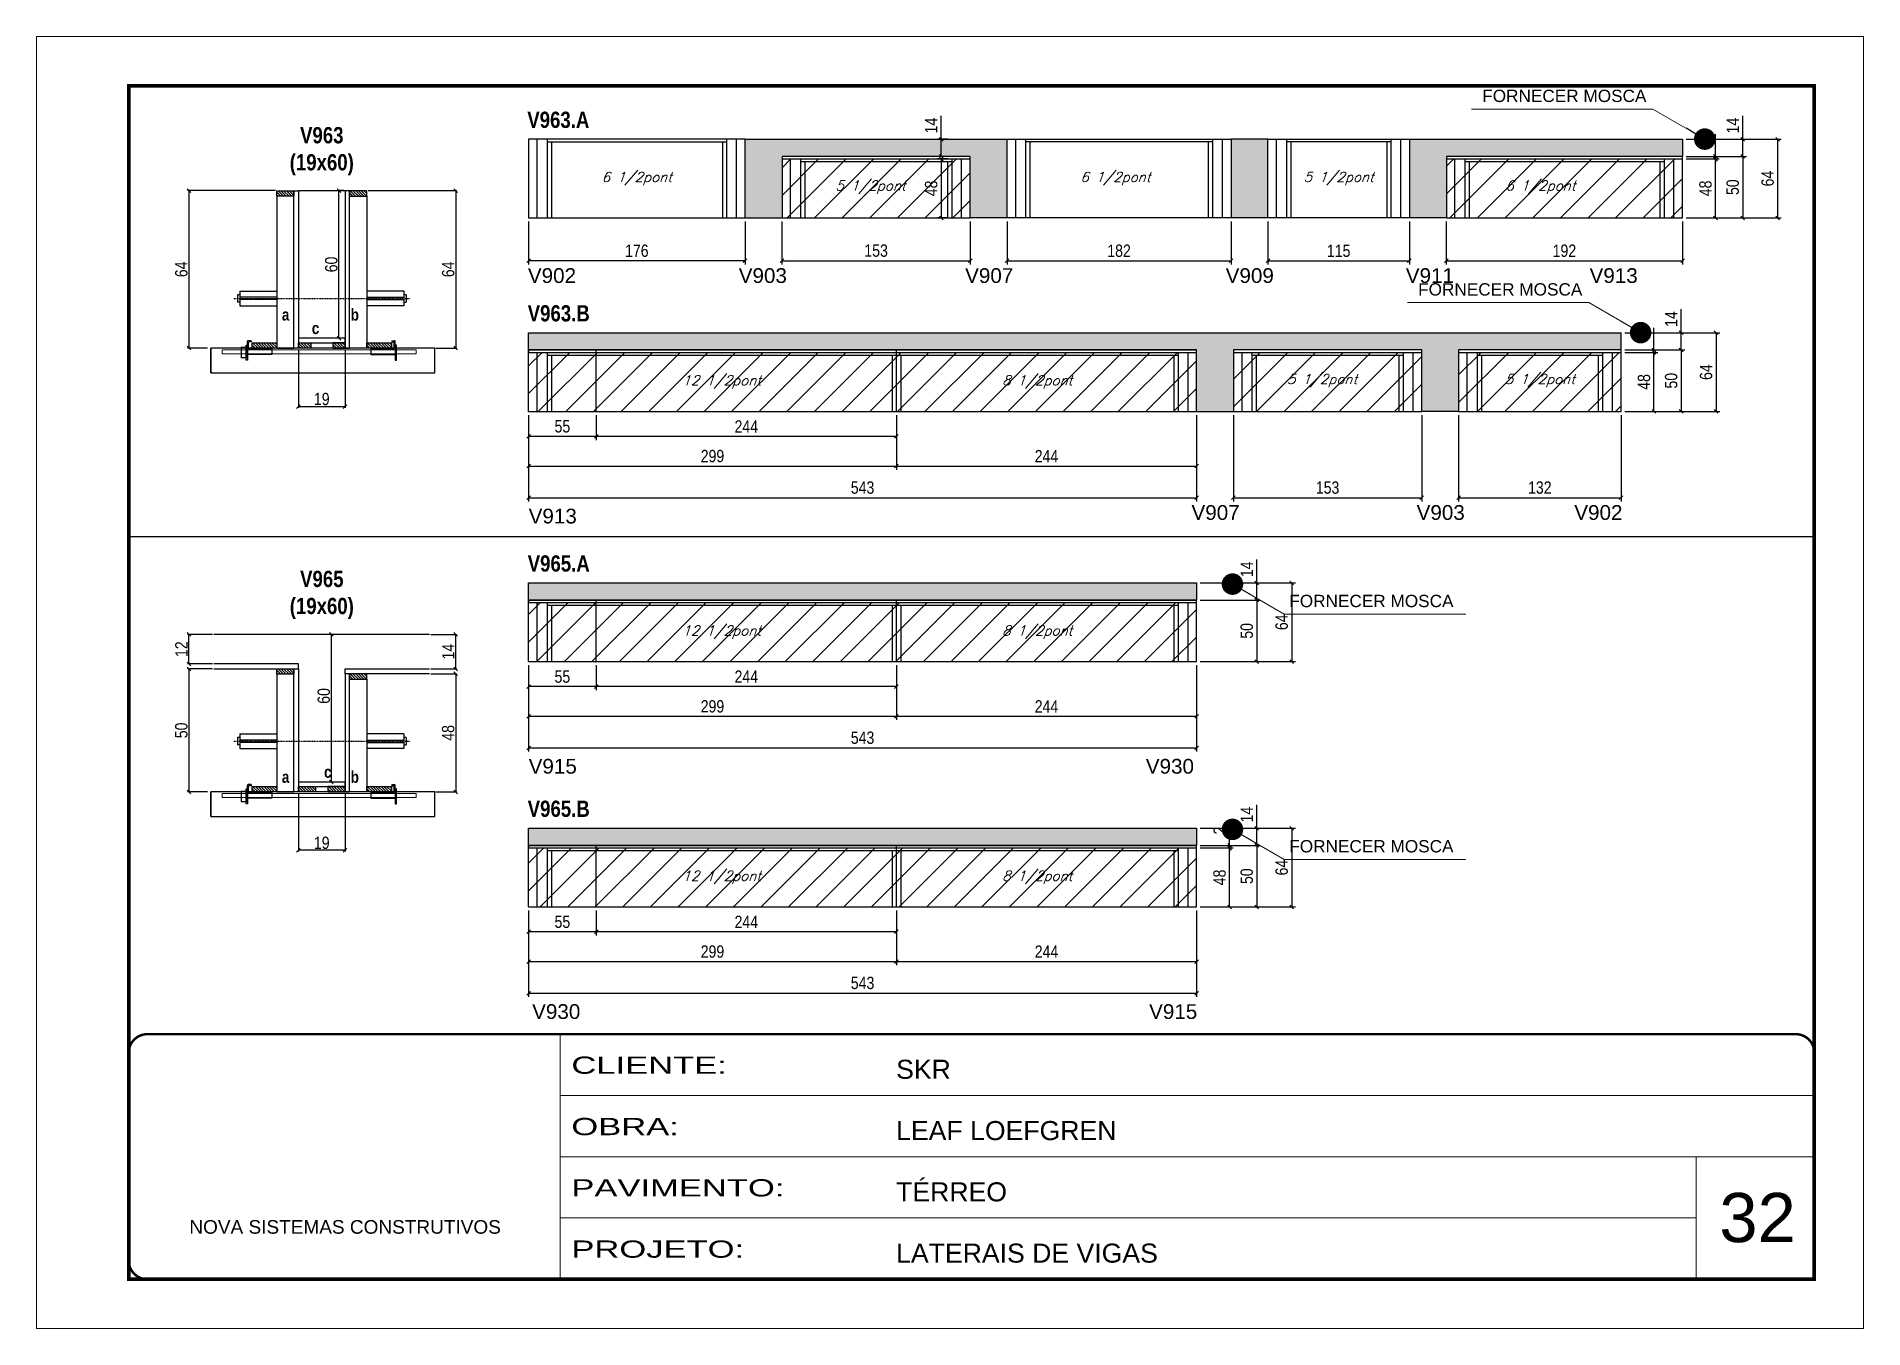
# Model space of a CAD drawing. Extents: x 3309 to 9563, y -2522 to 14608.
# Drawn here: x 8078 to 9563, y 5518 to 6568 of the extents above; entities that cross this region are included whole.
import ezdxf

# ---------------------------------------------------------------- set-up
doc = ezdxf.new("R2010")
doc.units = 0
for name, pattern in [('CONTINUO', [0]), ('DASHED', [0.75, 0.5, -0.25]), ('HIDDEN', [0.375, 0.25, -0.125])]:
    doc.linetypes.add(name, pattern=pattern)
for name, color, linetype in [('5', 5, 'Continuous'), ('barrote', 251, 'Continuous'), ('COTA', 241, 'Continuous'), ('detalhes', 4, 'Continuous'), ('NOMENCLATURA', 7, 'Continuous'), ('Painéis', 200, 'Continuous'), ('presilha', 1, 'Continuous'), ('SARR_2.2x10', 60, 'Continuous'), ('SARR_2.2x7', 40, 'Continuous'), ('SARR_3.5x7', 81, 'Continuous'), ('TENSOR', 3, 'Continuous'), ('texto', 7, 'Continuous')]:
    doc.layers.add(name, color=color, linetype=linetype)
for name, color, linetype, lineweight in [('CARIMBO', 255, 'Continuous', 9), ('CONCRETO', 251, 'Continuous', 25), ('Folhas', 255, 'Continuous', 9), ('Hachura', 251, 'Continuous', 9), ('SARRAFO DE PRESSAO', 251, 'DASHED', 9), ('SCO-___-LAJ', 2, 'Continuous', 0)]:
    doc.layers.add(name, color=color, linetype=linetype, lineweight=lineweight)
doc.styles.add('ARIAL', font='arial.ttf')
doc.styles.add('COTA TECNICA', font='techl___.ttf', dxfattribs={"height": 10})
doc.styles.add('COTA TECNICA 2X', font='techl___.ttf', dxfattribs={"height": 10})
doc.styles.add('Romans', font='romans.shx')
doc.styles.get("Standard").update_dxf_attribs({"font": 'arial.ttf'})
doc.styles.add('TECNICA', font='techb___.ttf', dxfattribs={"height": 10})
doc.styles.add('Tecnologia', font='')
doc.styles.get('Tecnologia').set_extended_font_data('Forgotten Futurist')
doc.dimstyles.new('3x', dxfattribs={"dimtxt": 10, "dimasz": 5, "dimexe": 7, "dimexo": 5, "dimgap": 4, "dimtad": 1, "dimdec": 4, "dimlfac": 0.333333, "dimdsep": 46, "dimtxsty": 'Standard', "dimblk": 'DOT', "dimcen": 0.09, "dimclrd": 1, "dimclre": 1, "dimclrt": 2, "dimadec": 0, "dimazin": 2, "dimtfac": 1, "dimtdec": 4, "dimtmove": 0, "dimatfit": 3, "dimldrblk": 'DOT', "dimfxl": 1, "dimtolj": 1, "dimtzin": 0, "dimlwd": 9, "dimlwe": 9, "dimarcsym": 0})
doc.dimstyles.new('PAINEL', dxfattribs={"dimtxt": 10, "dimasz": 3, "dimexe": 3, "dimexo": 3, "dimgap": 3, "dimtad": 1, "dimdec": 1, "dimzin": 12, "dimdsep": 46, "dimtxsty": 'COTA TECNICA', "dimblk1": 'OBLIQUE', "dimblk2": 'OBLIQUE', "dimsah": 1, "dimcen": 0.9, "dimclrd": 4, "dimclre": 4, "dimclrt": 240, "dimadec": 1, "dimazin": 3, "dimtfac": 1, "dimtdec": 1, "dimtmove": 0, "dimatfit": 3, "dimfxl": 1, "dimtolj": 1, "dimtzin": 12, "dimarcsym": 0})
doc.dimstyles.new('SECAO', dxfattribs={"dimscale": 0.333333, "dimtxt": 5, "dimasz": 9, "dimexe": 3, "dimexo": 3, "dimgap": 3, "dimtad": 1, "dimdec": 1, "dimlfac": 0.5, "dimzin": 12, "dimdsep": 46, "dimtxsty": 'COTA TECNICA 2X', "dimblk1": 'OBLIQUE', "dimblk2": 'OBLIQUE', "dimsah": 1, "dimcen": 0.9, "dimclrd": 4, "dimclre": 4, "dimclrt": 240, "dimadec": 1, "dimazin": 3, "dimtfac": 1, "dimtdec": 1, "dimtmove": 0, "dimatfit": 3, "dimfxl": 1, "dimtolj": 1, "dimtzin": 12, "dimarcsym": 0})
pattern_1 = [(135, (41526.2587, -117197.614), (-1.122532015, -1.122532015), [])]
pattern_2 = [(135, (41526.2587, -117558.236), (-1.122532015, -1.122532015), [])]

msp = doc.modelspace()

# ---------------------------------------------------------------- texts
at = {"layer": '5', "linetype": 'Continuous'}
for s, rotation, p in [('V902', 0.00004, (8477.26, 6367.56)), ('V903', 0.00004, (8648.65, 6367.56)), ('V907', 0.00004, (8832.67, 6367.56)), ('V909', 0.00004, (9044.47, 6367.56)), ('V911', 0.00004, (9190.88, 6367.56)), ('V913', 0.00004, (9340.26, 6367.56)), ('V913', 0.00004, (8477.89, 6172.08)), ('V907', 0.00004, (9016.67, 6175)), ('V903', 0.00004, (9199.67, 6175)), ('V902', 0.00004, (9327.84, 6175)), ('V915', 0.00004, (8477.89, 5968.75)), ('V930', 0.00004, (8979.53, 5968.75)), ('V930', 359.99996, (8480.71, 5769.4)), ('V915', 359.99996, (8982.22, 5769.4))]:
    msp.add_text(s, height=12, rotation=rotation, dxfattribs=at).set_placement(p)
at = {"layer": 'CARIMBO', "style": 'ARIAL'}
for s, height, p in [('FORNECER MOSCA', 10, (9252.98, 6514.62, 0)), ('FORNECER MOSCA', 10, (9200.88, 6357.33, 0)), ('FORNECER MOSCA', 10, (9096.16, 6104.09, 0)), ('FORNECER MOSCA', 10, (9096.16, 5904.75, 0)), ('32', 40, (9445.73, 5587.98))]:
    msp.add_text(s, height=height, dxfattribs=at).set_placement(p)
at = {"layer": 'detalhes', "style": 'TECNICA'}
for s, p in [('a', (8277.25, 6336.99)), ('b', (8333.22, 6336.98)), ('c', (8301.61, 6326.03)), ('c', (8311.54, 5965.41)), ('b', (8333.22, 5961.28)), ('a', (8277.25, 5961.3))]:
    msp.add_text(s, height=9.6, dxfattribs=at).set_placement(p)
at = {"layer": 'NOMENCLATURA', "style": 'TECNICA'}
for s, p in [('V963.A', (8476.78, 6493.58)), ('V963.B', (8477.11, 6336.29)), ('V965.A', (8477.11, 6132.96)), ('V965.B', (8477.11, 5933.61))]:
    msp.add_text(s, height=13.2, dxfattribs=at).set_placement(p)
at = {"layer": 'NOMENCLATURA', "char_height": 13.2, "attachment_point": 2, "style": 'TECNICA'}
for s, insert in [('V963\\P(19x60)', (8309.72, 6494.25)), ('V965\\P(19x60)', (8309.75, 6133.63))]:
    msp.add_mtext_dynamic_manual_height_columns(s, width=300.2766, gutter_width=1, heights=[0], dxfattribs=dict(at, insert=insert))
at = {"layer": 'texto', "color": 2, "char_height": 8, "attachment_point": 5, "style": 'Romans'}
for s, insert in [('{\\Q19;\\C256;6 1/2pont}', (8565.83, 6452.39)), ('{\\Q19;\\C256;5 1/2pont}', (8755.83, 6445.39)), ('{\\Q19;\\C256;6 1/2pont}', (8954.83, 6452.39)), ('{\\Q19;\\C256;5 1/2pont}', (9136.33, 6452.39)), ('{\\Q19;\\C256;6 1/2pont}', (9300.33, 6445.39)), ('{\\Q19;\\C256;12 1/2pont}', (8634.83, 6287.11)), ('{\\Q19;\\C256;8 1/2pont}', (8891.33, 6287.11)), ('{\\Q19;\\C256;5 1/2pont}', (9122.83, 6288.11)), ('{\\Q19;\\C256;5 1/2pont}', (9299.83, 6288.11)), ('{\\Q19;\\C256;12 1/2pont}', (8634.83, 6083.77)), ('{\\Q19;\\C256;8 1/2pont}', (8891.33, 6083.77)), ('{\\Q19;\\C256;12 1/2pont}', (8634.83, 5884.43)), ('{\\Q19;\\C256;8 1/2pont}', (8891.33, 5884.43))]:
    msp.add_mtext(s, dxfattribs=dict(at, insert=insert))

# ---------------------------------------------------------------- blocks, each defined once
blk = doc.blocks.new('9999999999')
at = {"color": 30, "linetype": 'CONTINUO'}
for p, q in [((98564.6, 34230.2), (98564.6, 34429.4)), ((98564.6, 34379.6), (99584, 34379.6)), ((98564.6, 34329.8), (99488, 34329.8)), ((99584, 34329.8), (99488, 34329.8)), ((99488, 34329.8), (99488, 34230.2)), ((98564.6, 34280), (99488, 34280))]:
    blk.add_line(p, q, dxfattribs=at)
at = {"color": 30, "linetype": 'CONTINUO', "const_width": 2}
blk.add_lwpolyline([(99584, 34230.2), (99584, 34414.4, 0.414214), (99569, 34429.4), (98229, 34429.4, 0.414214), (98214, 34414.4), (98214, 34245.2, 0.414214), (98229, 34230.2), (99584, 34230.2)], format="xyb", dxfattribs=at)
at = {"layer": 'Folhas'}
blk.add_lwpolyline([(98139, 34190.2), (99624, 34190.2), (99624, 35240.2), (98139, 35240.2)], close=True, dxfattribs=at)
at = {"layer": 'Folhas', "color": 30, "const_width": 3}
blk.add_lwpolyline([(98214, 34230.2), (99584, 34230.2), (99584, 35200.2), (98214, 35200.2)], close=True, dxfattribs=at)
at = {"color": 7, "linetype": 'Continuous', "ltscale": 5, "style": 'ARIAL'}
for s, height, p in [('SKR', 15.48, (98837.7, 34393.1)), ('LEAF LOEFGREN', 15.483, (98837.7, 34343.3)), ('TÉRREO', 15.48, (98837.7, 34293.5)), ('NOVA SISTEMAS CONSTRUTIVOS', 11.059, (98263.2, 34267.2)), ('LATERAIS DE VIGAS', 15.483, (98837.7, 34243.7))]:
    blk.add_text(s, height=height, dxfattribs=at).set_placement(p)
at = {"layer": 'Folhas', "color": 7, "style": 'Tecnologia', "width": 1.5}
for s, p in [('CLIENTE:', (98573.7, 34397.2)), ('OBRA:', (98573.7, 34347.3)), ('PAVIMENTO:', (98573.7, 34297.5)), ('PROJETO:', (98573.7, 34247.7))]:
    blk.add_text(s, height=14, dxfattribs=at).set_placement(p)
blk = doc.blocks.new('PRESILHA METÁLICA 1')
at = {"layer": 'presilha'}
for p, q in [((0, 13), (6, 13)), ((0, 13), (0, 0)), ((6, 0), (0, 0)), ((6, 15.5), (7.5, 15.5)), ((6, -2.5), (6, 15.5)), ((6, 13), (6, 0)), ((7.5, 10.6), (7.5, 19.9)), ((7.5, 15.5), (7.5, -2.5)), ((37.5, 4.1), (7.5, 4.1)), ((12, 21), (8.6, 21)), ((9, 11.6), (9, 18.9)), ((12, 19.5), (9.6, 19.5)), ((37.5, 11), (9.6, 11)), ((12, 21), (12, 19.5)), ((37.5, 11), (37.5, 4.1)), ((7.5, -2.5), (6, -2.5))]:
    blk.add_line(p, q, dxfattribs=at)
for centre, radius, start, end in [((8.6, 19.9), 1.14, 90, 180), ((9.6, 18.9), 0.57, 90, 180), ((9.6, 11.6), 0.57, 180, 270)]:
    blk.add_arc(centre, radius, start, end, dxfattribs=at)
blk = doc.blocks.new('PRESILHA METÁLICA 2')
at = {"layer": 'presilha'}
for p, q in [((-5.2, 23.5), (-5.2, 22)), ((-5.2, 23.5), (-1.9, 23.5)), ((-0.8, 14.6), (-0.8, 22.4)), ((-30.8, 13.5), (-30.8, 6.6)), ((-30.8, 13.5), (-2.8, 13.5)), ((-30.8, 6.6), (-0.8, 6.6)), ((-5.2, 22), (-2.8, 22)), ((-2.2, 14.1), (-2.2, 21.4)), ((0.8, 18), (-0.8, 18)), ((-0.8, 18), (-0.8, 0)), ((-0.8, 0), (0.8, 0)), ((0.8, 0), (0.8, 18))]:
    blk.add_line(p, q, dxfattribs=at)
for centre, radius, start, end in [((-1.9, 22.4), 1.14, 0, 90), ((-2.8, 21.4), 0.57, 0, 90), ((-2.8, 14.1), 0.57, 270, 0)]:
    blk.add_arc(centre, radius, start, end, dxfattribs=at)
blk = doc.blocks.new('_Oblique')
at = {"color": 0, "linetype": 'ByBlock', "lineweight": -2}
blk.add_line((-0.5, -0.5), (0.5, 0.5), dxfattribs=at)
blk = doc.blocks.new('*D2403')
at = {"layer": 'COTA', "color": 4, "lineweight": -2, "transparency": 16777216}
for p, q in [((8272.1, 6442.6), (8200.7, 6442.6)), ((8201.7, 6442.6), (8201.7, 6314.6)), ((8216.9, 6314.6), (8200.7, 6314.6))]:
    blk.add_line(p, q, dxfattribs=at)
at = {"layer": 'Defpoints', "color": 0, "transparency": 16777216}
for p in [(8273.1, 6442.6), (8201.7, 6314.6), (8217.9, 6314.6)]:
    blk.add_point(p, dxfattribs=at)
at = {"layer": 'COTA', "color": 4, "lineweight": -2, "transparency": 16777216, "xscale": 3, "yscale": 3, "zscale": 3}
for p, rotation in [((8201.7, 6442.6), 90), ((8201.7, 6314.6), 270)]:
    blk.add_blockref('_Oblique', p, dxfattribs=dict(at, rotation=rotation))
at = {"layer": 'COTA', "color": 240, "transparency": 16777216, "insert": (8195.6, 6378.6), "char_height": 10, "attachment_point": 5, "rotation": 90, "style": 'COTA TECNICA 2X'}
blk.add_mtext('\\A1;64', dxfattribs=at)
blk = doc.blocks.new('*D2404')
at = {"layer": 'COTA', "color": 4, "lineweight": -2, "transparency": 16777216}
for p, q in [((8347.3, 6442.6), (8419.6, 6442.6)), ((8418.6, 6442.6), (8418.6, 6314.6)), ((8402.5, 6314.6), (8419.6, 6314.6))]:
    blk.add_line(p, q, dxfattribs=at)
at = {"layer": 'Defpoints', "color": 0, "transparency": 16777216}
for p in [(8346.3, 6442.6), (8401.5, 6314.6), (8418.6, 6314.6)]:
    blk.add_point(p, dxfattribs=at)
at = {"layer": 'COTA', "color": 4, "lineweight": -2, "transparency": 16777216, "xscale": 3, "yscale": 3, "zscale": 3}
for p, rotation in [((8418.6, 6442.6), 90), ((8418.6, 6314.6), 270)]:
    blk.add_blockref('_Oblique', p, dxfattribs=dict(at, rotation=rotation))
at = {"layer": 'COTA', "color": 240, "transparency": 16777216, "insert": (8412.5, 6378.6), "char_height": 10, "attachment_point": 5, "rotation": 90, "style": 'COTA TECNICA 2X'}
blk.add_mtext('\\A1;64', dxfattribs=at)
blk = doc.blocks.new('*D2405')
at = {"layer": 'COTA', "color": 4, "lineweight": -2, "transparency": 16777216}
for p, q in [((8327.7, 6442.6), (8322.6, 6442.6)), ((8323.6, 6322.6), (8323.6, 6442.6)), ((8327.7, 6322.6), (8322.6, 6322.6))]:
    blk.add_line(p, q, dxfattribs=at)
at = {"layer": 'Defpoints', "color": 0, "transparency": 16777216}
for p in [(8323.6, 6442.6), (8328.7, 6442.6), (8328.7, 6322.6)]:
    blk.add_point(p, dxfattribs=at)
at = {"layer": 'COTA', "color": 4, "lineweight": -2, "transparency": 16777216, "xscale": 3, "yscale": 3, "zscale": 3}
for p, rotation in [((8323.6, 6442.6), 90), ((8323.6, 6322.6), 270)]:
    blk.add_blockref('_Oblique', p, dxfattribs=dict(at, rotation=rotation))
at = {"layer": 'COTA', "color": 240, "transparency": 16777216, "insert": (8317.5, 6382.6), "char_height": 10, "attachment_point": 5, "rotation": 90, "style": 'COTA TECNICA 2X'}
blk.add_mtext('\\A1;60', dxfattribs=at)
blk = doc.blocks.new('*D2406')
at = {"layer": 'COTA', "color": 4, "lineweight": -2, "transparency": 16777216}
for p, q in [((8290.7, 6313.6), (8290.7, 6266.1)), ((8328.7, 6313.6), (8328.7, 6266.1)), ((8290.7, 6267.1), (8328.7, 6267.1))]:
    blk.add_line(p, q, dxfattribs=at)
at = {"layer": 'Defpoints', "color": 0, "transparency": 16777216}
for p in [(8290.7, 6314.6), (8328.7, 6314.6), (8328.7, 6267.1)]:
    blk.add_point(p, dxfattribs=at)
at = {"layer": 'COTA', "color": 4, "lineweight": -2, "transparency": 16777216, "xscale": 3, "yscale": 3, "zscale": 3, "rotation": 180}
blk.add_blockref('_Oblique', (8290.7, 6267.1), dxfattribs=at)
at = {"layer": 'COTA', "color": 4, "lineweight": -2, "transparency": 16777216, "xscale": 3, "yscale": 3, "zscale": 3}
blk.add_blockref('_Oblique', (8328.7, 6267.1), dxfattribs=at)
at = {"layer": 'COTA', "color": 240, "transparency": 16777216, "insert": (8309.7, 6273.2), "char_height": 10, "attachment_point": 5, "style": 'COTA TECNICA 2X'}
blk.add_mtext('\\A1;19', dxfattribs=at)
blk = doc.blocks.new('*D2407')
at = {"layer": 'COTA', "color": 4, "lineweight": -2, "transparency": 16777216}
for p, q in [((8477.8, 6417.4), (8477.8, 6382.6)), ((8653.8, 6417.4), (8653.8, 6382.6)), ((8653.8, 6385.6), (8477.8, 6385.6))]:
    blk.add_line(p, q, dxfattribs=at)
at = {"layer": 'Defpoints', "color": 0, "transparency": 16777216}
for p in [(8477.8, 6420.4), (8653.8, 6420.4), (8477.8, 6385.6)]:
    blk.add_point(p, dxfattribs=at)
at = {"layer": 'COTA', "color": 4, "lineweight": -2, "transparency": 16777216, "xscale": 3, "yscale": 3, "zscale": 3, "rotation": 180}
blk.add_blockref('_Oblique', (8477.8, 6385.6), dxfattribs=at)
at = {"layer": 'COTA', "color": 4, "lineweight": -2, "transparency": 16777216, "xscale": 3, "yscale": 3, "zscale": 3}
blk.add_blockref('_Oblique', (8653.8, 6385.6), dxfattribs=at)
at = {"layer": 'COTA', "color": 240, "transparency": 16777216, "insert": (8565.8, 6393.7), "char_height": 10, "attachment_point": 5, "style": 'COTA TECNICA'}
blk.add_mtext('\\A1;176', dxfattribs=at)
blk = doc.blocks.new('*D2408')
at = {"layer": 'COTA', "color": 4, "lineweight": -2, "transparency": 16777216}
for p, q in [((8683.8, 6417.4), (8683.8, 6382.6)), ((8836.8, 6417.4), (8836.8, 6382.6)), ((8683.8, 6385.6), (8836.8, 6385.6))]:
    blk.add_line(p, q, dxfattribs=at)
at = {"layer": 'Defpoints', "color": 0, "transparency": 16777216}
for p in [(8683.8, 6420.4), (8836.8, 6420.4), (8836.8, 6385.6)]:
    blk.add_point(p, dxfattribs=at)
at = {"layer": 'COTA', "color": 4, "lineweight": -2, "transparency": 16777216, "xscale": 3, "yscale": 3, "zscale": 3, "rotation": 180}
blk.add_blockref('_Oblique', (8683.8, 6385.6), dxfattribs=at)
at = {"layer": 'COTA', "color": 4, "lineweight": -2, "transparency": 16777216, "xscale": 3, "yscale": 3, "zscale": 3}
blk.add_blockref('_Oblique', (8836.8, 6385.6), dxfattribs=at)
at = {"layer": 'COTA', "color": 240, "transparency": 16777216, "insert": (8760.3, 6393.8), "char_height": 10, "attachment_point": 5, "style": 'COTA TECNICA'}
blk.add_mtext('\\A1;153', dxfattribs=at)
blk = doc.blocks.new('*D2409')
at = {"layer": 'COTA', "color": 4, "lineweight": -2, "transparency": 16777216}
for p, q in [((8866.8, 6417.4), (8866.8, 6382.6)), ((9048.8, 6417.4), (9048.8, 6382.6)), ((8866.8, 6385.6), (9048.8, 6385.6))]:
    blk.add_line(p, q, dxfattribs=at)
at = {"layer": 'Defpoints', "color": 0, "transparency": 16777216}
for p in [(8866.8, 6420.4), (9048.8, 6420.4), (9048.8, 6385.6)]:
    blk.add_point(p, dxfattribs=at)
at = {"layer": 'COTA', "color": 4, "lineweight": -2, "transparency": 16777216, "xscale": 3, "yscale": 3, "zscale": 3, "rotation": 180}
blk.add_blockref('_Oblique', (8866.8, 6385.6), dxfattribs=at)
at = {"layer": 'COTA', "color": 4, "lineweight": -2, "transparency": 16777216, "xscale": 3, "yscale": 3, "zscale": 3}
blk.add_blockref('_Oblique', (9048.8, 6385.6), dxfattribs=at)
at = {"layer": 'COTA', "color": 240, "transparency": 16777216, "insert": (8957.8, 6393.7), "char_height": 10, "attachment_point": 5, "style": 'COTA TECNICA'}
blk.add_mtext('\\A1;182', dxfattribs=at)
blk = doc.blocks.new('*D2410')
at = {"layer": 'COTA', "color": 4, "lineweight": -2, "transparency": 16777216}
for p, q in [((9078.8, 6417.4), (9078.8, 6382.6)), ((9193.8, 6417.4), (9193.8, 6382.6)), ((9078.8, 6385.6), (9193.8, 6385.6))]:
    blk.add_line(p, q, dxfattribs=at)
at = {"layer": 'Defpoints', "color": 0, "transparency": 16777216}
for p in [(9078.8, 6420.4), (9193.8, 6420.4), (9193.8, 6385.6)]:
    blk.add_point(p, dxfattribs=at)
at = {"layer": 'COTA', "color": 4, "lineweight": -2, "transparency": 16777216, "xscale": 3, "yscale": 3, "zscale": 3, "rotation": 180}
blk.add_blockref('_Oblique', (9078.8, 6385.6), dxfattribs=at)
at = {"layer": 'COTA', "color": 4, "lineweight": -2, "transparency": 16777216, "xscale": 3, "yscale": 3, "zscale": 3}
blk.add_blockref('_Oblique', (9193.8, 6385.6), dxfattribs=at)
at = {"layer": 'COTA', "color": 240, "transparency": 16777216, "insert": (9136.3, 6393.7), "char_height": 10, "attachment_point": 5, "style": 'COTA TECNICA'}
blk.add_mtext('\\A1;115', dxfattribs=at)
blk = doc.blocks.new('*D2411')
at = {"layer": 'COTA', "color": 4, "lineweight": -2, "transparency": 16777216}
for p, q in [((9223.8, 6417.4), (9223.8, 6382.6)), ((9415.8, 6417.4), (9415.8, 6382.6)), ((9223.8, 6385.6), (9415.8, 6385.6))]:
    blk.add_line(p, q, dxfattribs=at)
at = {"layer": 'Defpoints', "color": 0, "transparency": 16777216}
for p in [(9223.8, 6420.4), (9415.8, 6420.4), (9415.8, 6385.6)]:
    blk.add_point(p, dxfattribs=at)
at = {"layer": 'COTA', "color": 4, "lineweight": -2, "transparency": 16777216, "xscale": 3, "yscale": 3, "zscale": 3, "rotation": 180}
blk.add_blockref('_Oblique', (9223.8, 6385.6), dxfattribs=at)
at = {"layer": 'COTA', "color": 4, "lineweight": -2, "transparency": 16777216, "xscale": 3, "yscale": 3, "zscale": 3}
blk.add_blockref('_Oblique', (9415.8, 6385.6), dxfattribs=at)
at = {"layer": 'COTA', "color": 240, "transparency": 16777216, "insert": (9319.8, 6393.7), "char_height": 10, "attachment_point": 5, "style": 'COTA TECNICA'}
blk.add_mtext('\\A1;192', dxfattribs=at)
blk = doc.blocks.new('*D2415')
at = {"layer": 'COTA', "color": 4, "lineweight": -2, "transparency": 16777216}
for p, q in [((8818.8, 6468.4), (8810.2, 6468.4)), ((8813.2, 6468.4), (8813.2, 6420.4)), ((8818.8, 6420.4), (8810.2, 6420.4))]:
    blk.add_line(p, q, dxfattribs=at)
at = {"layer": 'Defpoints', "color": 0, "transparency": 16777216}
for p in [(8821.8, 6468.4), (8813.2, 6420.4), (8821.8, 6420.4)]:
    blk.add_point(p, dxfattribs=at)
at = {"layer": 'COTA', "color": 4, "lineweight": -2, "transparency": 16777216, "xscale": 3, "yscale": 3, "zscale": 3}
for p, rotation in [((8813.2, 6468.4), 90), ((8813.2, 6420.4), 270)]:
    blk.add_blockref('_Oblique', p, dxfattribs=dict(at, rotation=rotation))
at = {"layer": 'COTA', "color": 240, "transparency": 16777216, "insert": (8805.1, 6444.4), "char_height": 10, "attachment_point": 5, "rotation": 90, "style": 'COTA TECNICA'}
blk.add_mtext('\\A1;48', dxfattribs=at)
blk = doc.blocks.new('*D2416')
at = {"layer": 'COTA', "color": 4, "lineweight": -2, "transparency": 16777216}
for p, q in [((8813.2, 6484.4), (8813.2, 6503.5)), ((8818.8, 6484.4), (8810.2, 6484.4)), ((8813.2, 6470.4), (8813.2, 6484.4)), ((8818.8, 6470.4), (8810.2, 6470.4))]:
    blk.add_line(p, q, dxfattribs=at)
at = {"layer": 'Defpoints', "color": 0, "transparency": 16777216}
for p in [(8813.2, 6484.4), (8821.8, 6484.4), (8821.8, 6470.4)]:
    blk.add_point(p, dxfattribs=at)
at = {"layer": 'COTA', "color": 4, "lineweight": -2, "transparency": 16777216, "xscale": 3, "yscale": 3, "zscale": 3}
for p, rotation in [((8813.2, 6484.4), 90), ((8813.2, 6470.4), 270)]:
    blk.add_blockref('_Oblique', p, dxfattribs=dict(at, rotation=rotation))
at = {"layer": 'COTA', "color": 240, "transparency": 16777216, "insert": (8805.1, 6495.5), "char_height": 10, "attachment_point": 5, "rotation": 90, "style": 'COTA TECNICA'}
blk.add_mtext('\\A1;14', dxfattribs=at)
blk = doc.blocks.new('*D2417')
at = {"layer": 'COTA', "color": 4, "linetype": 'ByBlock', "lineweight": -2, "transparency": 16777216}
for p, q in [((8776.8, 6260.1), (8776.8, 6215.7)), ((9020.8, 6260.1), (9020.8, 6215.7)), ((8776.8, 6218.7), (9020.8, 6218.7))]:
    blk.add_line(p, q, dxfattribs=at)
at = {"layer": 'Defpoints', "color": 0, "linetype": 'ByBlock', "transparency": 16777216}
for p in [(8776.8, 6263.1), (9020.8, 6263.1), (9020.8, 6218.7)]:
    blk.add_point(p, dxfattribs=at)
at = {"layer": 'COTA', "color": 4, "linetype": 'ByBlock', "lineweight": -2, "transparency": 16777216, "xscale": 3, "yscale": 3, "zscale": 3, "rotation": 180}
blk.add_blockref('_Oblique', (8776.8, 6218.7), dxfattribs=at)
at = {"layer": 'COTA', "color": 4, "linetype": 'ByBlock', "lineweight": -2, "transparency": 16777216, "xscale": 3, "yscale": 3, "zscale": 3}
blk.add_blockref('_Oblique', (9020.8, 6218.7), dxfattribs=at)
at = {"layer": 'COTA', "color": 240, "linetype": 'ByBlock', "transparency": 16777216, "insert": (8898.8, 6226.8), "char_height": 10, "attachment_point": 5, "style": 'COTA TECNICA'}
blk.add_mtext('\\A1;244', dxfattribs=at)
blk = doc.blocks.new('*D2419')
at = {"layer": 'COTA', "color": 4, "linetype": 'ByBlock', "lineweight": -2, "transparency": 16777216}
for p, q in [((8477.8, 6260.1), (8477.8, 6190)), ((9020.8, 6260.1), (9020.8, 6190)), ((8477.8, 6193), (9020.8, 6193))]:
    blk.add_line(p, q, dxfattribs=at)
at = {"layer": 'Defpoints', "color": 0, "linetype": 'ByBlock', "transparency": 16777216}
for p in [(8477.8, 6263.1), (9020.8, 6263.1), (9020.8, 6193)]:
    blk.add_point(p, dxfattribs=at)
at = {"layer": 'COTA', "color": 4, "linetype": 'ByBlock', "lineweight": -2, "transparency": 16777216, "xscale": 3, "yscale": 3, "zscale": 3, "rotation": 180}
blk.add_blockref('_Oblique', (8477.8, 6193), dxfattribs=at)
at = {"layer": 'COTA', "color": 4, "linetype": 'ByBlock', "lineweight": -2, "transparency": 16777216, "xscale": 3, "yscale": 3, "zscale": 3}
blk.add_blockref('_Oblique', (9020.8, 6193), dxfattribs=at)
at = {"layer": 'COTA', "color": 240, "linetype": 'ByBlock', "transparency": 16777216, "insert": (8749.3, 6201.2), "char_height": 10, "attachment_point": 5, "style": 'COTA TECNICA'}
blk.add_mtext('\\A1;543', dxfattribs=at)
blk = doc.blocks.new('*D2418')
at = {"layer": 'COTA', "color": 4, "lineweight": -2, "transparency": 16777216}
for p, q in [((8532.8, 6260.1), (8532.8, 6239.9)), ((8776.8, 6260.1), (8776.8, 6239.9)), ((8776.8, 6242.9), (8532.8, 6242.9))]:
    blk.add_line(p, q, dxfattribs=at)
at = {"layer": 'Defpoints', "color": 0, "transparency": 16777216}
for p in [(8532.8, 6263.1, 0), (8776.8, 6263.1, 0), (8532.8, 6242.9)]:
    blk.add_point(p, dxfattribs=at)
at = {"layer": 'COTA', "color": 4, "lineweight": -2, "transparency": 16777216, "xscale": 3, "yscale": 3, "zscale": 3, "rotation": 180}
blk.add_blockref('_Oblique', (8532.8, 6242.9), dxfattribs=at)
at = {"layer": 'COTA', "color": 4, "lineweight": -2, "transparency": 16777216, "xscale": 3, "yscale": 3, "zscale": 3}
blk.add_blockref('_Oblique', (8776.8, 6242.9), dxfattribs=at)
at = {"layer": 'COTA', "color": 240, "transparency": 16777216, "insert": (8654.8, 6250.9), "char_height": 10, "attachment_point": 5, "style": 'COTA TECNICA'}
blk.add_mtext('\\A1;244', dxfattribs=at)
blk = doc.blocks.new('*D2420')
at = {"layer": 'COTA', "color": 4, "lineweight": -2, "transparency": 16777216}
for p, q in [((8477.8, 6260.1), (8477.8, 6239.9)), ((8532.8, 6260.1), (8532.8, 6239.9)), ((8532.8, 6242.9), (8477.8, 6242.9))]:
    blk.add_line(p, q, dxfattribs=at)
at = {"layer": 'Defpoints', "color": 0, "transparency": 16777216}
for p in [(8477.8, 6263.1, 0), (8532.8, 6263.1, 0), (8477.8, 6242.9)]:
    blk.add_point(p, dxfattribs=at)
at = {"layer": 'COTA', "color": 4, "lineweight": -2, "transparency": 16777216, "xscale": 3, "yscale": 3, "zscale": 3, "rotation": 180}
blk.add_blockref('_Oblique', (8477.8, 6242.9), dxfattribs=at)
at = {"layer": 'COTA', "color": 4, "lineweight": -2, "transparency": 16777216, "xscale": 3, "yscale": 3, "zscale": 3}
blk.add_blockref('_Oblique', (8532.8, 6242.9), dxfattribs=at)
at = {"layer": 'COTA', "color": 240, "transparency": 16777216, "insert": (8505.3, 6251), "char_height": 10, "attachment_point": 5, "style": 'COTA TECNICA'}
blk.add_mtext('\\A1;55', dxfattribs=at)
blk = doc.blocks.new('*D2421')
at = {"layer": 'COTA', "color": 4, "lineweight": -2, "transparency": 16777216}
for p, q in [((8477.8, 6260.1), (8477.8, 6215.7)), ((8776.8, 6260.1), (8776.8, 6215.7)), ((8477.8, 6218.7), (8776.8, 6218.7))]:
    blk.add_line(p, q, dxfattribs=at)
at = {"layer": 'Defpoints', "color": 0, "transparency": 16777216}
for p in [(8477.8, 6263.1), (8776.8, 6263.1), (8776.8, 6218.7)]:
    blk.add_point(p, dxfattribs=at)
at = {"layer": 'COTA', "color": 4, "lineweight": -2, "transparency": 16777216, "xscale": 3, "yscale": 3, "zscale": 3, "rotation": 180}
blk.add_blockref('_Oblique', (8477.8, 6218.7), dxfattribs=at)
at = {"layer": 'COTA', "color": 4, "lineweight": -2, "transparency": 16777216, "xscale": 3, "yscale": 3, "zscale": 3}
blk.add_blockref('_Oblique', (8776.8, 6218.7), dxfattribs=at)
at = {"layer": 'COTA', "color": 240, "transparency": 16777216, "insert": (8627.3, 6226.8), "char_height": 10, "attachment_point": 5, "style": 'COTA TECNICA'}
blk.add_mtext('\\A1;299', dxfattribs=at)
blk = doc.blocks.new('*D2422')
at = {"layer": 'COTA', "color": 4, "lineweight": -2, "transparency": 16777216}
for p, q in [((9050.8, 6260.1), (9050.8, 6190)), ((9203.8, 6260.1), (9203.8, 6190)), ((9050.8, 6193), (9203.8, 6193))]:
    blk.add_line(p, q, dxfattribs=at)
at = {"layer": 'Defpoints', "color": 0, "transparency": 16777216}
for p in [(9050.8, 6263.1), (9203.8, 6263.1), (9203.8, 6193)]:
    blk.add_point(p, dxfattribs=at)
at = {"layer": 'COTA', "color": 4, "lineweight": -2, "transparency": 16777216, "xscale": 3, "yscale": 3, "zscale": 3, "rotation": 180}
blk.add_blockref('_Oblique', (9050.8, 6193), dxfattribs=at)
at = {"layer": 'COTA', "color": 4, "lineweight": -2, "transparency": 16777216, "xscale": 3, "yscale": 3, "zscale": 3}
blk.add_blockref('_Oblique', (9203.8, 6193), dxfattribs=at)
at = {"layer": 'COTA', "color": 240, "transparency": 16777216, "insert": (9127.3, 6201.2), "char_height": 10, "attachment_point": 5, "style": 'COTA TECNICA'}
blk.add_mtext('\\A1;153', dxfattribs=at)
blk = doc.blocks.new('*D2423')
at = {"layer": 'COTA', "color": 4, "lineweight": -2, "transparency": 16777216}
for p, q in [((9233.8, 6260.1), (9233.8, 6190)), ((9365.8, 6260.1), (9365.8, 6190)), ((9233.8, 6193), (9365.8, 6193))]:
    blk.add_line(p, q, dxfattribs=at)
at = {"layer": 'Defpoints', "color": 0, "transparency": 16777216}
for p in [(9233.8, 6263.1), (9365.8, 6263.1), (9365.8, 6193)]:
    blk.add_point(p, dxfattribs=at)
at = {"layer": 'COTA', "color": 4, "lineweight": -2, "transparency": 16777216, "xscale": 3, "yscale": 3, "zscale": 3, "rotation": 180}
blk.add_blockref('_Oblique', (9233.8, 6193), dxfattribs=at)
at = {"layer": 'COTA', "color": 4, "lineweight": -2, "transparency": 16777216, "xscale": 3, "yscale": 3, "zscale": 3}
blk.add_blockref('_Oblique', (9365.8, 6193), dxfattribs=at)
at = {"layer": 'COTA', "color": 240, "transparency": 16777216, "insert": (9299.8, 6201.2), "char_height": 10, "attachment_point": 5, "style": 'COTA TECNICA'}
blk.add_mtext('\\A1;132', dxfattribs=at)
blk = doc.blocks.new('*D2474')
at = {"layer": 'COTA', "color": 4, "lineweight": -2, "transparency": 16777216}
for p, q in [((8290.7, 5952.9), (8290.7, 5905.5)), ((8328.7, 5952.9), (8328.7, 5905.5)), ((8328.7, 5906.5), (8290.7, 5906.5))]:
    blk.add_line(p, q, dxfattribs=at)
at = {"layer": 'Defpoints', "color": 0, "transparency": 16777216}
for p in [(8290.7, 5953.9), (8328.7, 5953.9), (8290.7, 5906.5)]:
    blk.add_point(p, dxfattribs=at)
at = {"layer": 'COTA', "color": 4, "lineweight": -2, "transparency": 16777216, "xscale": 3, "yscale": 3, "zscale": 3, "rotation": 180}
blk.add_blockref('_Oblique', (8290.7, 5906.5), dxfattribs=at)
at = {"layer": 'COTA', "color": 4, "lineweight": -2, "transparency": 16777216, "xscale": 3, "yscale": 3, "zscale": 3}
blk.add_blockref('_Oblique', (8328.7, 5906.5), dxfattribs=at)
at = {"layer": 'COTA', "color": 240, "transparency": 16777216, "insert": (8309.7, 5912.5), "char_height": 10, "attachment_point": 5, "style": 'COTA TECNICA 2X'}
blk.add_mtext('\\A1;19', dxfattribs=at)
blk = doc.blocks.new('*D2475')
at = {"layer": 'COTA', "color": 4, "lineweight": -2, "transparency": 16777216}
for p, q in [((8221, 6053.9), (8200.7, 6053.9)), ((8201.7, 6053.9), (8201.7, 5953.9)), ((8216.9, 5953.9), (8200.7, 5953.9))]:
    blk.add_line(p, q, dxfattribs=at)
at = {"layer": 'Defpoints', "color": 0, "transparency": 16777216}
for p in [(8222, 6053.9), (8201.7, 5953.9), (8217.9, 5953.9)]:
    blk.add_point(p, dxfattribs=at)
at = {"layer": 'COTA', "color": 4, "lineweight": -2, "transparency": 16777216, "xscale": 3, "yscale": 3, "zscale": 3}
for p, rotation in [((8201.7, 6053.9), 90), ((8201.7, 5953.9), 270)]:
    blk.add_blockref('_Oblique', p, dxfattribs=dict(at, rotation=rotation))
at = {"layer": 'COTA', "color": 240, "transparency": 16777216, "insert": (8195.6, 6003.9), "char_height": 10, "attachment_point": 5, "rotation": 90, "style": 'COTA TECNICA 2X'}
blk.add_mtext('\\A1;50', dxfattribs=at)
blk = doc.blocks.new('*D2476')
at = {"layer": 'COTA', "color": 4, "lineweight": -2, "transparency": 16777216}
for p, q in [((8398.4, 6049.9), (8419.6, 6049.9)), ((8418.6, 6049.9), (8418.6, 5953.9)), ((8402.5, 5953.9), (8419.6, 5953.9))]:
    blk.add_line(p, q, dxfattribs=at)
at = {"layer": 'Defpoints', "color": 0, "transparency": 16777216}
for p in [(8397.4, 6049.9), (8401.5, 5953.9), (8418.6, 5953.9)]:
    blk.add_point(p, dxfattribs=at)
at = {"layer": 'COTA', "color": 4, "lineweight": -2, "transparency": 16777216, "xscale": 3, "yscale": 3, "zscale": 3}
for p, rotation in [((8418.6, 6049.9), 90), ((8418.6, 5953.9), 270)]:
    blk.add_blockref('_Oblique', p, dxfattribs=dict(at, rotation=rotation))
at = {"layer": 'COTA', "color": 240, "transparency": 16777216, "insert": (8412.5, 6001.9), "char_height": 10, "attachment_point": 5, "rotation": 90, "style": 'COTA TECNICA 2X'}
blk.add_mtext('\\A1;48', dxfattribs=at)
blk = doc.blocks.new('*D2477')
at = {"layer": 'COTA', "color": 4, "lineweight": -2, "transparency": 16777216}
for p, q in [((8327.7, 6081.9), (8316.5, 6081.9)), ((8317.5, 5961.9), (8317.5, 6081.9)), ((8327.7, 5961.9), (8316.5, 5961.9))]:
    blk.add_line(p, q, dxfattribs=at)
at = {"layer": 'Defpoints', "color": 0, "transparency": 16777216}
for p in [(8317.5, 6081.9), (8328.7, 6081.9), (8328.7, 5961.9)]:
    blk.add_point(p, dxfattribs=at)
at = {"layer": 'COTA', "color": 4, "lineweight": -2, "transparency": 16777216, "xscale": 3, "yscale": 3, "zscale": 3}
for p, rotation in [((8317.5, 6081.9), 90), ((8317.5, 5961.9), 270)]:
    blk.add_blockref('_Oblique', p, dxfattribs=dict(at, rotation=rotation))
at = {"layer": 'COTA', "color": 240, "transparency": 16777216, "insert": (8311.4, 6031.9), "char_height": 10, "attachment_point": 5, "rotation": 90, "style": 'COTA TECNICA 2X'}
blk.add_mtext('\\A1;60', dxfattribs=at)
blk = doc.blocks.new('*D2478')
at = {"layer": 'COTA', "color": 4, "lineweight": -2, "transparency": 16777216}
for p, q in [((8398.4, 6081.9), (8419.6, 6081.9)), ((8418.6, 6053.9), (8418.6, 6081.9)), ((8398.4, 6053.9), (8419.6, 6053.9))]:
    blk.add_line(p, q, dxfattribs=at)
at = {"layer": 'Defpoints', "color": 0, "transparency": 16777216}
for p in [(8397.4, 6081.9), (8418.6, 6081.9), (8397.4, 6053.9)]:
    blk.add_point(p, dxfattribs=at)
at = {"layer": 'COTA', "color": 4, "lineweight": -2, "transparency": 16777216, "xscale": 3, "yscale": 3, "zscale": 3}
for p, rotation in [((8418.6, 6081.9), 90), ((8418.6, 6053.9), 270)]:
    blk.add_blockref('_Oblique', p, dxfattribs=dict(at, rotation=rotation))
at = {"layer": 'COTA', "color": 240, "transparency": 16777216, "insert": (8412.6, 6067.9), "char_height": 10, "attachment_point": 5, "rotation": 90, "style": 'COTA TECNICA 2X'}
blk.add_mtext('\\A1;14', dxfattribs=at)
blk = doc.blocks.new('*D2481')
at = {"layer": 'COTA', "color": 4, "lineweight": -2, "transparency": 16777216}
for p, q in [((8221, 6081.9), (8200.7, 6081.9)), ((8201.7, 6057.9), (8201.7, 6081.9)), ((8221, 6057.9), (8200.7, 6057.9))]:
    blk.add_line(p, q, dxfattribs=at)
at = {"layer": 'Defpoints', "color": 0, "transparency": 16777216}
for p in [(8201.7, 6081.9), (8222, 6081.9), (8222, 6057.9)]:
    blk.add_point(p, dxfattribs=at)
at = {"layer": 'COTA', "color": 4, "lineweight": -2, "transparency": 16777216, "xscale": 3, "yscale": 3, "zscale": 3}
for p, rotation in [((8201.7, 6081.9), 90), ((8201.7, 6057.9), 270)]:
    blk.add_blockref('_Oblique', p, dxfattribs=dict(at, rotation=rotation))
at = {"layer": 'COTA', "color": 240, "transparency": 16777216, "insert": (8195.6, 6069.9), "char_height": 10, "attachment_point": 5, "rotation": 90, "style": 'COTA TECNICA 2X'}
blk.add_mtext('\\A1;12', dxfattribs=at)
blk = doc.blocks.new('*D2479')
at = {"layer": 'COTA', "color": 4, "linetype": 'ByBlock', "lineweight": -2, "transparency": 16777216}
for p, q in [((8776.8, 5857.4), (8776.8, 5813)), ((9020.8, 5857.4), (9020.8, 5813)), ((8776.8, 5816), (9020.8, 5816))]:
    blk.add_line(p, q, dxfattribs=at)
at = {"layer": 'Defpoints', "color": 0, "linetype": 'ByBlock', "transparency": 16777216}
for p in [(8776.8, 5860.4), (9020.8, 5860.4), (9020.8, 5816)]:
    blk.add_point(p, dxfattribs=at)
at = {"layer": 'COTA', "color": 4, "linetype": 'ByBlock', "lineweight": -2, "transparency": 16777216, "xscale": 3, "yscale": 3, "zscale": 3, "rotation": 180}
blk.add_blockref('_Oblique', (8776.8, 5816), dxfattribs=at)
at = {"layer": 'COTA', "color": 4, "linetype": 'ByBlock', "lineweight": -2, "transparency": 16777216, "xscale": 3, "yscale": 3, "zscale": 3}
blk.add_blockref('_Oblique', (9020.8, 5816), dxfattribs=at)
at = {"layer": 'COTA', "color": 240, "linetype": 'ByBlock', "transparency": 16777216, "insert": (8898.8, 5824.1), "char_height": 10, "attachment_point": 5, "style": 'COTA TECNICA'}
blk.add_mtext('\\A1;244', dxfattribs=at)
blk = doc.blocks.new('*D2485')
at = {"layer": 'COTA', "color": 4, "linetype": 'ByBlock', "lineweight": -2, "transparency": 16777216}
for p, q in [((8477.8, 5857.4), (8477.8, 5787.3)), ((9020.8, 5857.4), (9020.8, 5787.3)), ((8477.8, 5790.3), (9020.8, 5790.3))]:
    blk.add_line(p, q, dxfattribs=at)
at = {"layer": 'Defpoints', "color": 0, "linetype": 'ByBlock', "transparency": 16777216}
for p in [(8477.8, 5860.4), (9020.8, 5860.4), (9020.8, 5790.3)]:
    blk.add_point(p, dxfattribs=at)
at = {"layer": 'COTA', "color": 4, "linetype": 'ByBlock', "lineweight": -2, "transparency": 16777216, "xscale": 3, "yscale": 3, "zscale": 3, "rotation": 180}
blk.add_blockref('_Oblique', (8477.8, 5790.3), dxfattribs=at)
at = {"layer": 'COTA', "color": 4, "linetype": 'ByBlock', "lineweight": -2, "transparency": 16777216, "xscale": 3, "yscale": 3, "zscale": 3}
blk.add_blockref('_Oblique', (9020.8, 5790.3), dxfattribs=at)
at = {"layer": 'COTA', "color": 240, "linetype": 'ByBlock', "transparency": 16777216, "insert": (8749.3, 5798.6), "char_height": 10, "attachment_point": 5, "style": 'COTA TECNICA'}
blk.add_mtext('\\A1;543', dxfattribs=at)
blk = doc.blocks.new('*D2480')
at = {"layer": 'COTA', "color": 4, "lineweight": -2, "transparency": 16777216}
for p, q in [((8532.8, 5857.4), (8532.8, 5837.2)), ((8776.8, 5857.4), (8776.8, 5837.2)), ((8776.8, 5840.2), (8532.8, 5840.2))]:
    blk.add_line(p, q, dxfattribs=at)
at = {"layer": 'Defpoints', "color": 0, "transparency": 16777216}
for p in [(8532.8, 5860.4, 0), (8776.8, 5860.4, 0), (8532.8, 5840.2)]:
    blk.add_point(p, dxfattribs=at)
at = {"layer": 'COTA', "color": 4, "lineweight": -2, "transparency": 16777216, "xscale": 3, "yscale": 3, "zscale": 3, "rotation": 180}
blk.add_blockref('_Oblique', (8532.8, 5840.2), dxfattribs=at)
at = {"layer": 'COTA', "color": 4, "lineweight": -2, "transparency": 16777216, "xscale": 3, "yscale": 3, "zscale": 3}
blk.add_blockref('_Oblique', (8776.8, 5840.2), dxfattribs=at)
at = {"layer": 'COTA', "color": 240, "transparency": 16777216, "insert": (8654.8, 5848.3), "char_height": 10, "attachment_point": 5, "style": 'COTA TECNICA'}
blk.add_mtext('\\A1;244', dxfattribs=at)
blk = doc.blocks.new('*D2486')
at = {"layer": 'COTA', "color": 4, "lineweight": -2, "transparency": 16777216}
for p, q in [((8477.8, 5857.4), (8477.8, 5837.2)), ((8532.8, 5857.4), (8532.8, 5837.2)), ((8532.8, 5840.2), (8477.8, 5840.2))]:
    blk.add_line(p, q, dxfattribs=at)
at = {"layer": 'Defpoints', "color": 0, "transparency": 16777216}
for p in [(8477.8, 5860.4, 0), (8532.8, 5860.4, 0), (8477.8, 5840.2)]:
    blk.add_point(p, dxfattribs=at)
at = {"layer": 'COTA', "color": 4, "lineweight": -2, "transparency": 16777216, "xscale": 3, "yscale": 3, "zscale": 3, "rotation": 180}
blk.add_blockref('_Oblique', (8477.8, 5840.2), dxfattribs=at)
at = {"layer": 'COTA', "color": 4, "lineweight": -2, "transparency": 16777216, "xscale": 3, "yscale": 3, "zscale": 3}
blk.add_blockref('_Oblique', (8532.8, 5840.2), dxfattribs=at)
at = {"layer": 'COTA', "color": 240, "transparency": 16777216, "insert": (8505.3, 5848.3), "char_height": 10, "attachment_point": 5, "style": 'COTA TECNICA'}
blk.add_mtext('\\A1;55', dxfattribs=at)
blk = doc.blocks.new('*D2487')
at = {"layer": 'COTA', "color": 4, "lineweight": -2, "transparency": 16777216}
for p, q in [((8477.8, 5857.4), (8477.8, 5813)), ((8776.8, 5857.4), (8776.8, 5813)), ((8477.8, 5816), (8776.8, 5816))]:
    blk.add_line(p, q, dxfattribs=at)
at = {"layer": 'Defpoints', "color": 0, "transparency": 16777216}
for p in [(8477.8, 5860.4), (8776.8, 5860.4), (8776.8, 5816)]:
    blk.add_point(p, dxfattribs=at)
at = {"layer": 'COTA', "color": 4, "lineweight": -2, "transparency": 16777216, "xscale": 3, "yscale": 3, "zscale": 3, "rotation": 180}
blk.add_blockref('_Oblique', (8477.8, 5816), dxfattribs=at)
at = {"layer": 'COTA', "color": 4, "lineweight": -2, "transparency": 16777216, "xscale": 3, "yscale": 3, "zscale": 3}
blk.add_blockref('_Oblique', (8776.8, 5816), dxfattribs=at)
at = {"layer": 'COTA', "color": 240, "transparency": 16777216, "insert": (8627.3, 5824.1), "char_height": 10, "attachment_point": 5, "style": 'COTA TECNICA'}
blk.add_mtext('\\A1;299', dxfattribs=at)
blk = doc.blocks.new('*D2488')
at = {"layer": 'COTA', "color": 4, "linetype": 'ByBlock', "lineweight": -2, "transparency": 16777216}
for p, q in [((8776.8, 6056.8), (8776.8, 6012.4)), ((9020.8, 6056.8), (9020.8, 6012.4)), ((8776.8, 6015.4), (9020.8, 6015.4))]:
    blk.add_line(p, q, dxfattribs=at)
at = {"layer": 'Defpoints', "color": 0, "linetype": 'ByBlock', "transparency": 16777216}
for p in [(8776.8, 6059.8), (9020.8, 6059.8), (9020.8, 6015.4)]:
    blk.add_point(p, dxfattribs=at)
at = {"layer": 'COTA', "color": 4, "linetype": 'ByBlock', "lineweight": -2, "transparency": 16777216, "xscale": 3, "yscale": 3, "zscale": 3, "rotation": 180}
blk.add_blockref('_Oblique', (8776.8, 6015.4), dxfattribs=at)
at = {"layer": 'COTA', "color": 4, "linetype": 'ByBlock', "lineweight": -2, "transparency": 16777216, "xscale": 3, "yscale": 3, "zscale": 3}
blk.add_blockref('_Oblique', (9020.8, 6015.4), dxfattribs=at)
at = {"layer": 'COTA', "color": 240, "linetype": 'ByBlock', "transparency": 16777216, "insert": (8898.8, 6023.4), "char_height": 10, "attachment_point": 5, "style": 'COTA TECNICA'}
blk.add_mtext('\\A1;244', dxfattribs=at)
blk = doc.blocks.new('*D2490')
at = {"layer": 'COTA', "color": 4, "linetype": 'ByBlock', "lineweight": -2, "transparency": 16777216}
for p, q in [((8477.8, 6056.8), (8477.8, 5986.7)), ((9020.8, 6056.8), (9020.8, 5986.7)), ((8477.8, 5989.7), (9020.8, 5989.7))]:
    blk.add_line(p, q, dxfattribs=at)
at = {"layer": 'Defpoints', "color": 0, "linetype": 'ByBlock', "transparency": 16777216}
for p in [(8477.8, 6059.8), (9020.8, 6059.8), (9020.8, 5989.7)]:
    blk.add_point(p, dxfattribs=at)
at = {"layer": 'COTA', "color": 4, "linetype": 'ByBlock', "lineweight": -2, "transparency": 16777216, "xscale": 3, "yscale": 3, "zscale": 3, "rotation": 180}
blk.add_blockref('_Oblique', (8477.8, 5989.7), dxfattribs=at)
at = {"layer": 'COTA', "color": 4, "linetype": 'ByBlock', "lineweight": -2, "transparency": 16777216, "xscale": 3, "yscale": 3, "zscale": 3}
blk.add_blockref('_Oblique', (9020.8, 5989.7), dxfattribs=at)
at = {"layer": 'COTA', "color": 240, "linetype": 'ByBlock', "transparency": 16777216, "insert": (8749.3, 5997.9), "char_height": 10, "attachment_point": 5, "style": 'COTA TECNICA'}
blk.add_mtext('\\A1;543', dxfattribs=at)
blk = doc.blocks.new('*D2489')
at = {"layer": 'COTA', "color": 4, "lineweight": -2, "transparency": 16777216}
for p, q in [((8532.8, 6056.8), (8532.8, 6036.5)), ((8776.8, 6056.8), (8776.8, 6036.5)), ((8776.8, 6039.5), (8532.8, 6039.5))]:
    blk.add_line(p, q, dxfattribs=at)
at = {"layer": 'Defpoints', "color": 0, "transparency": 16777216}
for p in [(8532.8, 6059.8, 0), (8776.8, 6059.8, 0), (8532.8, 6039.5)]:
    blk.add_point(p, dxfattribs=at)
at = {"layer": 'COTA', "color": 4, "lineweight": -2, "transparency": 16777216, "xscale": 3, "yscale": 3, "zscale": 3, "rotation": 180}
blk.add_blockref('_Oblique', (8532.8, 6039.5), dxfattribs=at)
at = {"layer": 'COTA', "color": 4, "lineweight": -2, "transparency": 16777216, "xscale": 3, "yscale": 3, "zscale": 3}
blk.add_blockref('_Oblique', (8776.8, 6039.5), dxfattribs=at)
at = {"layer": 'COTA', "color": 240, "transparency": 16777216, "insert": (8654.8, 6047.6), "char_height": 10, "attachment_point": 5, "style": 'COTA TECNICA'}
blk.add_mtext('\\A1;244', dxfattribs=at)
blk = doc.blocks.new('*D2491')
at = {"layer": 'COTA', "color": 4, "lineweight": -2, "transparency": 16777216}
for p, q in [((8477.8, 6056.8), (8477.8, 6036.5)), ((8532.8, 6056.8), (8532.8, 6036.5)), ((8532.8, 6039.5), (8477.8, 6039.5))]:
    blk.add_line(p, q, dxfattribs=at)
at = {"layer": 'Defpoints', "color": 0, "transparency": 16777216}
for p in [(8477.8, 6059.8, 0), (8532.8, 6059.8, 0), (8477.8, 6039.5)]:
    blk.add_point(p, dxfattribs=at)
at = {"layer": 'COTA', "color": 4, "lineweight": -2, "transparency": 16777216, "xscale": 3, "yscale": 3, "zscale": 3, "rotation": 180}
blk.add_blockref('_Oblique', (8477.8, 6039.5), dxfattribs=at)
at = {"layer": 'COTA', "color": 4, "lineweight": -2, "transparency": 16777216, "xscale": 3, "yscale": 3, "zscale": 3}
blk.add_blockref('_Oblique', (8532.8, 6039.5), dxfattribs=at)
at = {"layer": 'COTA', "color": 240, "transparency": 16777216, "insert": (8505.3, 6047.6), "char_height": 10, "attachment_point": 5, "style": 'COTA TECNICA'}
blk.add_mtext('\\A1;55', dxfattribs=at)
blk = doc.blocks.new('*D2492')
at = {"layer": 'COTA', "color": 4, "lineweight": -2, "transparency": 16777216}
for p, q in [((8477.8, 6056.8), (8477.8, 6012.4)), ((8776.8, 6056.8), (8776.8, 6012.4)), ((8477.8, 6015.4), (8776.8, 6015.4))]:
    blk.add_line(p, q, dxfattribs=at)
at = {"layer": 'Defpoints', "color": 0, "transparency": 16777216}
for p in [(8477.8, 6059.8), (8776.8, 6059.8), (8776.8, 6015.4)]:
    blk.add_point(p, dxfattribs=at)
at = {"layer": 'COTA', "color": 4, "lineweight": -2, "transparency": 16777216, "xscale": 3, "yscale": 3, "zscale": 3, "rotation": 180}
blk.add_blockref('_Oblique', (8477.8, 6015.4), dxfattribs=at)
at = {"layer": 'COTA', "color": 4, "lineweight": -2, "transparency": 16777216, "xscale": 3, "yscale": 3, "zscale": 3}
blk.add_blockref('_Oblique', (8776.8, 6015.4), dxfattribs=at)
at = {"layer": 'COTA', "color": 240, "transparency": 16777216, "insert": (8627.3, 6023.4), "char_height": 10, "attachment_point": 5, "style": 'COTA TECNICA'}
blk.add_mtext('\\A1;299', dxfattribs=at)
blk = doc.blocks.new('*D2625')
at = {"layer": 'COTA', "color": 4, "lineweight": -2, "transparency": 16777216}
for p, q in [((9418.8, 6470.4), (9467.7, 6470.4)), ((9464.7, 6470.4), (9464.7, 6420.4)), ((9418.8, 6420.4), (9467.7, 6420.4))]:
    blk.add_line(p, q, dxfattribs=at)
at = {"layer": 'Defpoints', "color": 0, "transparency": 16777216}
for p in [(9415.8, 6470.4, 0), (9415.8, 6420.4, 0), (9464.7, 6420.4)]:
    blk.add_point(p, dxfattribs=at)
at = {"layer": 'COTA', "color": 4, "lineweight": -2, "transparency": 16777216, "xscale": 3, "yscale": 3, "zscale": 3}
for p, rotation in [((9464.7, 6470.4), 90), ((9464.7, 6420.4), 270)]:
    blk.add_blockref('_Oblique', p, dxfattribs=dict(at, rotation=rotation))
at = {"layer": 'COTA', "color": 240, "transparency": 16777216, "insert": (9456.6, 6445.4), "char_height": 10, "attachment_point": 5, "rotation": 90, "style": 'COTA TECNICA'}
blk.add_mtext('\\A1;50', dxfattribs=at)
blk = doc.blocks.new('*D2626')
at = {"layer": 'COTA', "color": 4, "lineweight": -2, "transparency": 16777216}
for p, q in [((9464.7, 6484.4), (9464.7, 6503.5)), ((9418.8, 6484.4), (9467.7, 6484.4)), ((9464.7, 6470.4), (9464.7, 6484.4)), ((9418.8, 6470.4), (9467.7, 6470.4))]:
    blk.add_line(p, q, dxfattribs=at)
at = {"layer": 'Defpoints', "color": 0, "transparency": 16777216}
for p in [(9415.8, 6484.4, 0), (9464.7, 6484.4), (9415.8, 6470.4, 0)]:
    blk.add_point(p, dxfattribs=at)
at = {"layer": 'COTA', "color": 4, "lineweight": -2, "transparency": 16777216, "xscale": 3, "yscale": 3, "zscale": 3}
for p, rotation in [((9464.7, 6484.4), 90), ((9464.7, 6470.4), 270)]:
    blk.add_blockref('_Oblique', p, dxfattribs=dict(at, rotation=rotation))
at = {"layer": 'COTA', "color": 240, "transparency": 16777216, "insert": (9456.6, 6495.5), "char_height": 10, "attachment_point": 5, "rotation": 90, "style": 'COTA TECNICA'}
blk.add_mtext('\\A1;14', dxfattribs=at)
blk = doc.blocks.new('*D2627')
at = {"layer": 'COTA', "color": 4, "lineweight": -2, "transparency": 16777216}
for p, q in [((9418.8, 6484.4), (9496.1, 6484.4)), ((9493.1, 6484.4), (9493.1, 6420.4)), ((9418.8, 6420.4), (9496.1, 6420.4))]:
    blk.add_line(p, q, dxfattribs=at)
at = {"layer": 'Defpoints', "color": 0, "transparency": 16777216}
for p in [(9415.8, 6484.4, 0), (9415.8, 6420.4, 0), (9493.1, 6420.4)]:
    blk.add_point(p, dxfattribs=at)
at = {"layer": 'COTA', "color": 4, "lineweight": -2, "transparency": 16777216, "xscale": 3, "yscale": 3, "zscale": 3}
for p, rotation in [((9493.1, 6484.4), 90), ((9493.1, 6420.4), 270)]:
    blk.add_blockref('_Oblique', p, dxfattribs=dict(at, rotation=rotation))
at = {"layer": 'COTA', "color": 240, "transparency": 16777216, "insert": (9485, 6452.4), "char_height": 10, "attachment_point": 5, "rotation": 90, "style": 'COTA TECNICA'}
blk.add_mtext('\\A1;64', dxfattribs=at)
blk = doc.blocks.new('_Dot')
at = {"color": 0, "linetype": 'ByBlock', "lineweight": -2}
blk.add_line((-0.5, 0), (-1, 0), dxfattribs=at)
at = {"color": 0, "linetype": 'ByBlock', "const_width": 0.5}
blk.add_lwpolyline([(-0.25, 0, 1), (0.25, 0, 1)], format="xyb", close=True, dxfattribs=at)
blk = doc.blocks.new('*D2630')
at = {"layer": 'COTA', "color": 4, "lineweight": -2, "transparency": 16777216}
for p, q in [((9368.8, 6313.1), (9417.7, 6313.1)), ((9414.7, 6313.1), (9414.7, 6263.1)), ((9368.8, 6263.1), (9417.7, 6263.1))]:
    blk.add_line(p, q, dxfattribs=at)
at = {"layer": 'Defpoints', "color": 0, "transparency": 16777216}
for p in [(9365.8, 6313.1, 0), (9365.8, 6263.1, 0), (9414.7, 6263.1)]:
    blk.add_point(p, dxfattribs=at)
at = {"layer": 'COTA', "color": 4, "lineweight": -2, "transparency": 16777216, "xscale": 3, "yscale": 3, "zscale": 3}
for p, rotation in [((9414.7, 6313.1), 90), ((9414.7, 6263.1), 270)]:
    blk.add_blockref('_Oblique', p, dxfattribs=dict(at, rotation=rotation))
at = {"layer": 'COTA', "color": 240, "transparency": 16777216, "insert": (9406.6, 6288.1), "char_height": 10, "attachment_point": 5, "rotation": 90, "style": 'COTA TECNICA'}
blk.add_mtext('\\A1;50', dxfattribs=at)
blk = doc.blocks.new('*D2631')
at = {"layer": 'COTA', "color": 4, "lineweight": -2, "transparency": 16777216}
for p, q in [((9414.7, 6327.1), (9414.7, 6346.2)), ((9368.8, 6327.1), (9417.7, 6327.1)), ((9414.7, 6313.1), (9414.7, 6327.1)), ((9368.8, 6313.1), (9417.7, 6313.1))]:
    blk.add_line(p, q, dxfattribs=at)
at = {"layer": 'Defpoints', "color": 0, "transparency": 16777216}
for p in [(9365.8, 6327.1, 0), (9414.7, 6327.1), (9365.8, 6313.1, 0)]:
    blk.add_point(p, dxfattribs=at)
at = {"layer": 'COTA', "color": 4, "lineweight": -2, "transparency": 16777216, "xscale": 3, "yscale": 3, "zscale": 3}
for p, rotation in [((9414.7, 6327.1), 90), ((9414.7, 6313.1), 270)]:
    blk.add_blockref('_Oblique', p, dxfattribs=dict(at, rotation=rotation))
at = {"layer": 'COTA', "color": 240, "transparency": 16777216, "insert": (9406.6, 6338.2), "char_height": 10, "attachment_point": 5, "rotation": 90, "style": 'COTA TECNICA'}
blk.add_mtext('\\A1;14', dxfattribs=at)
blk = doc.blocks.new('*D2632')
at = {"layer": 'COTA', "color": 4, "lineweight": -2, "transparency": 16777216}
for p, q in [((9368.8, 6327.1), (9446.1, 6327.1)), ((9443.1, 6327.1), (9443.1, 6263.1)), ((9368.8, 6263.1), (9446.1, 6263.1))]:
    blk.add_line(p, q, dxfattribs=at)
at = {"layer": 'Defpoints', "color": 0, "transparency": 16777216}
for p in [(9365.8, 6327.1, 0), (9365.8, 6263.1, 0), (9443.1, 6263.1)]:
    blk.add_point(p, dxfattribs=at)
at = {"layer": 'COTA', "color": 4, "lineweight": -2, "transparency": 16777216, "xscale": 3, "yscale": 3, "zscale": 3}
for p, rotation in [((9443.1, 6327.1), 90), ((9443.1, 6263.1), 270)]:
    blk.add_blockref('_Oblique', p, dxfattribs=dict(at, rotation=rotation))
at = {"layer": 'COTA', "color": 240, "transparency": 16777216, "insert": (9435, 6295.1), "char_height": 10, "attachment_point": 5, "rotation": 90, "style": 'COTA TECNICA'}
blk.add_mtext('\\A1;64', dxfattribs=at)
blk = doc.blocks.new('*D2635')
at = {"layer": 'COTA', "color": 4, "lineweight": -2, "transparency": 16777216}
for p, q in [((9023.8, 6109.8), (9072.7, 6109.8)), ((9069.7, 6109.8), (9069.7, 6059.8)), ((9023.8, 6059.8), (9072.7, 6059.8))]:
    blk.add_line(p, q, dxfattribs=at)
at = {"layer": 'Defpoints', "color": 0, "transparency": 16777216}
for p in [(9020.8, 6109.8, 0), (9020.8, 6059.8, 0), (9069.7, 6059.8)]:
    blk.add_point(p, dxfattribs=at)
at = {"layer": 'COTA', "color": 4, "lineweight": -2, "transparency": 16777216, "xscale": 3, "yscale": 3, "zscale": 3}
for p, rotation in [((9069.7, 6109.8), 90), ((9069.7, 6059.8), 270)]:
    blk.add_blockref('_Oblique', p, dxfattribs=dict(at, rotation=rotation))
at = {"layer": 'COTA', "color": 240, "transparency": 16777216, "insert": (9061.6, 6084.8), "char_height": 10, "attachment_point": 5, "rotation": 90, "style": 'COTA TECNICA'}
blk.add_mtext('\\A1;50', dxfattribs=at)
blk = doc.blocks.new('*D2636')
at = {"layer": 'COTA', "color": 4, "lineweight": -2, "transparency": 16777216}
for p, q in [((9069.7, 6123.8), (9069.7, 6142.9)), ((9023.8, 6123.8), (9072.7, 6123.8)), ((9069.7, 6109.8), (9069.7, 6123.8)), ((9023.8, 6109.8), (9072.7, 6109.8))]:
    blk.add_line(p, q, dxfattribs=at)
at = {"layer": 'Defpoints', "color": 0, "transparency": 16777216}
for p in [(9020.8, 6123.8, 0), (9069.7, 6123.8), (9020.8, 6109.8, 0)]:
    blk.add_point(p, dxfattribs=at)
at = {"layer": 'COTA', "color": 4, "lineweight": -2, "transparency": 16777216, "xscale": 3, "yscale": 3, "zscale": 3}
for p, rotation in [((9069.7, 6123.8), 90), ((9069.7, 6109.8), 270)]:
    blk.add_blockref('_Oblique', p, dxfattribs=dict(at, rotation=rotation))
at = {"layer": 'COTA', "color": 240, "transparency": 16777216, "insert": (9061.6, 6134.8), "char_height": 10, "attachment_point": 5, "rotation": 90, "style": 'COTA TECNICA'}
blk.add_mtext('\\A1;14', dxfattribs=at)
blk = doc.blocks.new('*D2637')
at = {"layer": 'COTA', "color": 4, "lineweight": -2, "transparency": 16777216}
for p, q in [((9023.8, 6123.8), (9101.1, 6123.8)), ((9098.1, 6123.8), (9098.1, 6059.8)), ((9023.8, 6059.8), (9101.1, 6059.8))]:
    blk.add_line(p, q, dxfattribs=at)
at = {"layer": 'Defpoints', "color": 0, "transparency": 16777216}
for p in [(9020.8, 6123.8, 0), (9020.8, 6059.8, 0), (9098.1, 6059.8)]:
    blk.add_point(p, dxfattribs=at)
at = {"layer": 'COTA', "color": 4, "lineweight": -2, "transparency": 16777216, "xscale": 3, "yscale": 3, "zscale": 3}
for p, rotation in [((9098.1, 6123.8), 90), ((9098.1, 6059.8), 270)]:
    blk.add_blockref('_Oblique', p, dxfattribs=dict(at, rotation=rotation))
at = {"layer": 'COTA', "color": 240, "transparency": 16777216, "insert": (9090, 6091.8), "char_height": 10, "attachment_point": 5, "rotation": 90, "style": 'COTA TECNICA'}
blk.add_mtext('\\A1;64', dxfattribs=at)
blk = doc.blocks.new('*D2640')
at = {"layer": 'COTA', "color": 4, "lineweight": -2, "transparency": 16777216}
for p, q in [((9023.8, 5910.4), (9072.7, 5910.4)), ((9069.7, 5910.4), (9069.7, 5860.4)), ((9023.8, 5860.4), (9072.7, 5860.4))]:
    blk.add_line(p, q, dxfattribs=at)
at = {"layer": 'Defpoints', "color": 0, "transparency": 16777216}
for p in [(9020.8, 5910.4, 0), (9020.8, 5860.4, 0), (9069.7, 5860.4)]:
    blk.add_point(p, dxfattribs=at)
at = {"layer": 'COTA', "color": 4, "lineweight": -2, "transparency": 16777216, "xscale": 3, "yscale": 3, "zscale": 3}
for p, rotation in [((9069.7, 5910.4), 90), ((9069.7, 5860.4), 270)]:
    blk.add_blockref('_Oblique', p, dxfattribs=dict(at, rotation=rotation))
at = {"layer": 'COTA', "color": 240, "transparency": 16777216, "insert": (9061.6, 5885.4), "char_height": 10, "attachment_point": 5, "rotation": 90, "style": 'COTA TECNICA'}
blk.add_mtext('\\A1;50', dxfattribs=at)
blk = doc.blocks.new('*D2641')
at = {"layer": 'COTA', "color": 4, "lineweight": -2, "transparency": 16777216}
for p, q in [((9069.7, 5924.4), (9069.7, 5943.5)), ((9023.8, 5924.4), (9072.7, 5924.4)), ((9023.8, 5910.4), (9072.7, 5910.4)), ((9069.7, 5910.4), (9069.7, 5924.4))]:
    blk.add_line(p, q, dxfattribs=at)
at = {"layer": 'Defpoints', "color": 0, "transparency": 16777216}
for p in [(9020.8, 5924.4, 0), (9020.8, 5910.4, 0), (9069.7, 5924.4)]:
    blk.add_point(p, dxfattribs=at)
at = {"layer": 'COTA', "color": 4, "lineweight": -2, "transparency": 16777216, "xscale": 3, "yscale": 3, "zscale": 3}
for p, rotation in [((9069.7, 5924.4), 90), ((9069.7, 5910.4), 270)]:
    blk.add_blockref('_Oblique', p, dxfattribs=dict(at, rotation=rotation))
at = {"layer": 'COTA', "color": 240, "transparency": 16777216, "insert": (9061.6, 5935.5), "char_height": 10, "attachment_point": 5, "rotation": 90, "style": 'COTA TECNICA'}
blk.add_mtext('\\A1;14', dxfattribs=at)
blk = doc.blocks.new('*D2643')
at = {"layer": 'COTA', "color": 4, "lineweight": -2, "transparency": 16777216}
for p, q in [((9023.8, 5908.4), (9050.6, 5908.4)), ((9047.6, 5860.4), (9047.6, 5908.4)), ((9023.8, 5860.4), (9050.6, 5860.4))]:
    blk.add_line(p, q, dxfattribs=at)
at = {"layer": 'Defpoints', "color": 0, "transparency": 16777216}
for p in [(9020.8, 5908.4, 0), (9047.6, 5908.4), (9020.8, 5860.4, 0)]:
    blk.add_point(p, dxfattribs=at)
at = {"layer": 'COTA', "color": 4, "lineweight": -2, "transparency": 16777216, "xscale": 3, "yscale": 3, "zscale": 3}
for p, rotation in [((9047.6, 5908.4), 90), ((9047.6, 5860.4), 270)]:
    blk.add_blockref('_Oblique', p, dxfattribs=dict(at, rotation=rotation))
at = {"layer": 'COTA', "color": 240, "transparency": 16777216, "insert": (9039.5, 5884.4), "char_height": 10, "attachment_point": 5, "rotation": 90, "style": 'COTA TECNICA'}
blk.add_mtext('\\A1;48', dxfattribs=at)
blk = doc.blocks.new('*D2644')
at = {"layer": 'COTA', "color": 4, "lineweight": -2, "transparency": 16777216}
for p, q in [((9047.6, 5910.4), (9047.6, 5928.5)), ((9023.8, 5910.4), (9050.6, 5910.4)), ((9047.6, 5908.4), (9047.6, 5910.4)), ((9023.8, 5908.4), (9050.6, 5908.4)), ((9047.6, 5908.4), (9047.6, 5905.4))]:
    blk.add_line(p, q, dxfattribs=at)
at = {"layer": 'Defpoints', "color": 0, "transparency": 16777216}
for p in [(9020.8, 5910.4, 0), (9047.6, 5910.4), (9020.8, 5908.4, 0)]:
    blk.add_point(p, dxfattribs=at)
at = {"layer": 'COTA', "color": 4, "lineweight": -2, "transparency": 16777216, "xscale": 3, "yscale": 3, "zscale": 3}
for p, rotation in [((9047.6, 5910.4), 270), ((9047.6, 5908.4), 90)]:
    blk.add_blockref('_Oblique', p, dxfattribs=dict(at, rotation=rotation))
at = {"layer": 'COTA', "color": 240, "transparency": 16777216, "insert": (9039.6, 5922.5), "char_height": 10, "attachment_point": 5, "rotation": 90, "style": 'COTA TECNICA'}
blk.add_mtext('\\A1;2', dxfattribs=at)
blk = doc.blocks.new('*D2642')
at = {"layer": 'COTA', "color": 4, "lineweight": -2, "transparency": 16777216}
for p, q in [((9023.8, 5924.4), (9101.1, 5924.4)), ((9098.1, 5924.4), (9098.1, 5860.4)), ((9023.8, 5860.4), (9101.1, 5860.4))]:
    blk.add_line(p, q, dxfattribs=at)
at = {"layer": 'Defpoints', "color": 0, "transparency": 16777216}
for p in [(9020.8, 5924.4, 0), (9020.8, 5860.4, 0), (9098.1, 5860.4)]:
    blk.add_point(p, dxfattribs=at)
at = {"layer": 'COTA', "color": 4, "lineweight": -2, "transparency": 16777216, "xscale": 3, "yscale": 3, "zscale": 3}
for p, rotation in [((9098.1, 5924.4), 90), ((9098.1, 5860.4), 270)]:
    blk.add_blockref('_Oblique', p, dxfattribs=dict(at, rotation=rotation))
at = {"layer": 'COTA', "color": 240, "transparency": 16777216, "insert": (9090, 5892.4), "char_height": 10, "attachment_point": 5, "rotation": 90, "style": 'COTA TECNICA'}
blk.add_mtext('\\A1;64', dxfattribs=at)
blk = doc.blocks.new('*D2649')
at = {"layer": 'COTA', "color": 4, "lineweight": -2, "transparency": 16777216}
for p, q in [((9418.8, 6468.4), (9445.6, 6468.4)), ((9442.6, 6420.4), (9442.6, 6468.4)), ((9418.8, 6420.4), (9445.6, 6420.4))]:
    blk.add_line(p, q, dxfattribs=at)
at = {"layer": 'Defpoints', "color": 0, "transparency": 16777216}
for p in [(9415.8, 6468.4, 0), (9442.6, 6468.4), (9415.8, 6420.4, 0)]:
    blk.add_point(p, dxfattribs=at)
at = {"layer": 'COTA', "color": 4, "lineweight": -2, "transparency": 16777216, "xscale": 3, "yscale": 3, "zscale": 3}
for p, rotation in [((9442.6, 6468.4), 90), ((9442.6, 6420.4), 270)]:
    blk.add_blockref('_Oblique', p, dxfattribs=dict(at, rotation=rotation))
at = {"layer": 'COTA', "color": 240, "transparency": 16777216, "insert": (9434.5, 6444.4), "char_height": 10, "attachment_point": 5, "rotation": 90, "style": 'COTA TECNICA'}
blk.add_mtext('\\A1;48', dxfattribs=at)
blk = doc.blocks.new('*D2650')
at = {"layer": 'COTA', "color": 4, "lineweight": -2, "transparency": 16777216}
for p, q in [((9442.6, 6470.4), (9442.6, 6488.5)), ((9418.8, 6470.4), (9445.6, 6470.4)), ((9418.8, 6468.4), (9445.6, 6468.4)), ((9442.6, 6468.4), (9442.6, 6470.4)), ((9442.6, 6468.4), (9442.6, 6465.4))]:
    blk.add_line(p, q, dxfattribs=at)
at = {"layer": 'Defpoints', "color": 0, "transparency": 16777216}
for p in [(9415.8, 6470.4, 0), (9415.8, 6468.4, 0), (9442.6, 6470.4)]:
    blk.add_point(p, dxfattribs=at)
at = {"layer": 'COTA', "color": 4, "lineweight": -2, "transparency": 16777216, "xscale": 3, "yscale": 3, "zscale": 3}
for p, rotation in [((9442.6, 6470.4), 270), ((9442.6, 6468.4), 90)]:
    blk.add_blockref('_Oblique', p, dxfattribs=dict(at, rotation=rotation))
at = {"layer": 'COTA', "color": 240, "transparency": 16777216, "insert": (9434.6, 6482.4), "char_height": 10, "attachment_point": 5, "rotation": 90, "style": 'COTA TECNICA'}
blk.add_mtext('\\A1;2', dxfattribs=at)
blk = doc.blocks.new('*D2651')
at = {"layer": 'COTA', "color": 4, "lineweight": -2, "transparency": 16777216}
for p, q in [((9368.8, 6311.1), (9395.6, 6311.1)), ((9392.6, 6263.1), (9392.6, 6311.1)), ((9368.8, 6263.1), (9395.6, 6263.1))]:
    blk.add_line(p, q, dxfattribs=at)
at = {"layer": 'Defpoints', "color": 0, "transparency": 16777216}
for p in [(9365.8, 6311.1, 0), (9392.6, 6311.1), (9365.8, 6263.1, 0)]:
    blk.add_point(p, dxfattribs=at)
at = {"layer": 'COTA', "color": 4, "lineweight": -2, "transparency": 16777216, "xscale": 3, "yscale": 3, "zscale": 3}
for p, rotation in [((9392.6, 6311.1), 90), ((9392.6, 6263.1), 270)]:
    blk.add_blockref('_Oblique', p, dxfattribs=dict(at, rotation=rotation))
at = {"layer": 'COTA', "color": 240, "transparency": 16777216, "insert": (9384.5, 6287.1), "char_height": 10, "attachment_point": 5, "rotation": 90, "style": 'COTA TECNICA'}
blk.add_mtext('\\A1;48', dxfattribs=at)
blk = doc.blocks.new('*D2652')
at = {"layer": 'COTA', "color": 4, "lineweight": -2, "transparency": 16777216}
for p, q in [((9392.6, 6313.1), (9392.6, 6331.2)), ((9368.8, 6313.1), (9395.6, 6313.1)), ((9392.6, 6311.1), (9392.6, 6313.1)), ((9368.8, 6311.1), (9395.6, 6311.1)), ((9392.6, 6311.1), (9392.6, 6308.1))]:
    blk.add_line(p, q, dxfattribs=at)
at = {"layer": 'Defpoints', "color": 0, "transparency": 16777216}
for p in [(9365.8, 6313.1, 0), (9392.6, 6313.1), (9365.8, 6311.1, 0)]:
    blk.add_point(p, dxfattribs=at)
at = {"layer": 'COTA', "color": 4, "lineweight": -2, "transparency": 16777216, "xscale": 3, "yscale": 3, "zscale": 3}
for p, rotation in [((9392.6, 6313.1), 270), ((9392.6, 6311.1), 90)]:
    blk.add_blockref('_Oblique', p, dxfattribs=dict(at, rotation=rotation))
at = {"layer": 'COTA', "color": 240, "transparency": 16777216, "insert": (9384.6, 6325.2), "char_height": 10, "attachment_point": 5, "rotation": 90, "style": 'COTA TECNICA'}
blk.add_mtext('\\A1;2', dxfattribs=at)

# ---------------------------------------------------------------- dimensions: what is measured, and where the dimension line sits
at = {"layer": 'COTA'}
for base, p1, p2, angle, dimstyle, picture, middle in [((8813.19, 6484.39), (8821.83, 6470.39), (8821.83, 6484.39), 90, 'PAINEL', '*D2416', (8805.12, 6495.45)), ((9464.71, 6484.39, 0), (9415.83, 6470.39), (9415.83, 6484.39), 90, 'PAINEL', '*D2626', (9456.64, 6495.45, 0)), ((9442.58, 6470.39, 0), (9415.83, 6468.39), (9415.83, 6470.39), 90, 'PAINEL', '*D2650', (9434.58, 6482.45, 0)), ((9493.07, 6420.39, 0), (9415.83, 6484.39), (9415.83, 6420.39), 90, 'PAINEL', '*D2627', (9484.97, 6452.39, 0)), ((8813.19, 6420.39), (8821.83, 6468.39), (8821.83, 6420.39), 90, 'PAINEL', '*D2415', (8805.1, 6444.39)), ((9464.71, 6420.39, 0), (9415.83, 6470.39), (9415.83, 6420.39), 90, 'PAINEL', '*D2625', (9456.6, 6445.39, 0)), ((9442.58, 6468.39, 0), (9415.83, 6420.39), (9415.83, 6468.39), 90, 'PAINEL', '*D2649', (9434.48, 6444.39, 0)), ((8201.67, 6314.56, 0), (8273.12, 6442.56), (8217.91, 6314.56, 0), 90, 'SECAO', '*D2403', (8195.57, 6378.56, 0)), ((8323.65, 6442.56), (8328.72, 6322.56), (8328.72, 6442.56), 90, 'SECAO', '*D2405', (8317.54, 6382.56)), ((8418.64, 6314.56, 0), (8346.32, 6442.56), (8401.53, 6314.56, 0), 90, 'SECAO', '*D2404', (8412.54, 6378.56, 0)), ((8836.83, 6385.57), (8683.83, 6420.39), (8836.83, 6420.39), 180, 'PAINEL', '*D2408', (8760.33, 6393.79)), ((9048.83, 6385.57), (8866.83, 6420.39), (9048.83, 6420.39), 180, 'PAINEL', '*D2409', (8957.83, 6393.67)), ((9193.83, 6385.57), (9078.83, 6420.39), (9193.83, 6420.39), 180, 'PAINEL', '*D2410', (9136.33, 6393.68)), ((9415.83, 6385.57), (9223.83, 6420.39), (9415.83, 6420.39), 180, 'PAINEL', '*D2411', (9319.83, 6393.66)), ((9414.71, 6327.11, 0), (9365.83, 6313.11), (9365.83, 6327.11), 90, 'PAINEL', '*D2631', (9406.64, 6338.17, 0)), ((9392.58, 6313.11, 0), (9365.83, 6311.11), (9365.83, 6313.11), 90, 'PAINEL', '*D2652', (9384.58, 6325.16, 0)), ((9443.07, 6263.11), (9365.83, 6327.11), (9365.83, 6263.11), 90, 'PAINEL', '*D2632', (9434.97, 6295.11)), ((9414.71, 6263.11, 0), (9365.83, 6313.11), (9365.83, 6263.11), 90, 'PAINEL', '*D2630', (9406.6, 6288.11, 0)), ((9392.58, 6311.11, 0), (9365.83, 6263.11), (9365.83, 6311.11), 90, 'PAINEL', '*D2651', (9384.48, 6287.11, 0)), ((8477.83, 6242.86), (8532.83, 6263.11), (8477.83, 6263.11), 180, 'PAINEL', '*D2420', (8505.33, 6250.97)), ((8532.83, 6242.86), (8776.83, 6263.11), (8532.83, 6263.11), 180, 'PAINEL', '*D2418', (8654.83, 6250.94)), ((9203.83, 6193.01), (9050.83, 6263.11), (9203.83, 6263.11), 180, 'PAINEL', '*D2422', (9127.33, 6201.23)), ((9365.83, 6193.01), (9233.83, 6263.11), (9365.83, 6263.11), 180, 'PAINEL', '*D2423', (9299.83, 6201.23)), ((9069.71, 6123.77, 0), (9020.83, 6109.77), (9020.83, 6123.77), 90, 'PAINEL', '*D2636', (9061.64, 6134.83, 0)), ((9098.07, 6059.77, 0), (9020.83, 6123.77), (9020.83, 6059.77), 90, 'PAINEL', '*D2637', (9089.97, 6091.77, 0)), ((9069.71, 6059.77, 0), (9020.83, 6109.77), (9020.83, 6059.77), 90, 'PAINEL', '*D2635', (9061.6, 6084.77, 0)), ((8201.67, 6081.93), (8222.02, 6057.93), (8222.02, 6081.93), 90, 'SECAO', '*D2481', (8195.61, 6069.93)), ((8418.64, 6081.93), (8397.42, 6053.93), (8397.42, 6081.93), 90, 'SECAO', '*D2478', (8412.57, 6067.93)), ((8477.83, 6039.53, 0), (8532.83, 6059.77), (8477.83, 6059.77), 180, 'PAINEL', '*D2491', (8505.33, 6047.64, 0)), ((8532.83, 6039.53, 0), (8776.83, 6059.77), (8532.83, 6059.77), 180, 'PAINEL', '*D2489', (8654.83, 6047.6, 0)), ((8201.67, 5953.93, 0), (8222.02, 6053.93), (8217.91, 5953.93, 0), 90, 'SECAO', '*D2475', (8195.56, 6003.93, 0)), ((8418.64, 5953.93, 0), (8397.42, 6049.93), (8401.53, 5953.93, 0), 90, 'SECAO', '*D2476', (8412.54, 6001.93, 0)), ((9069.71, 5924.43, 0), (9020.83, 5910.43), (9020.83, 5924.43), 90, 'PAINEL', '*D2641', (9061.64, 5935.49, 0)), ((9047.58, 5910.43, 0), (9020.83, 5908.43), (9020.83, 5910.43), 90, 'PAINEL', '*D2644', (9039.58, 5922.48, 0)), ((9098.07, 5860.43, 0), (9020.83, 5924.43), (9020.83, 5860.43), 90, 'PAINEL', '*D2642', (9089.97, 5892.43, 0)), ((9069.71, 5860.43, 0), (9020.83, 5910.43), (9020.83, 5860.43), 90, 'PAINEL', '*D2640', (9061.6, 5885.43, 0)), ((9047.58, 5908.43, 0), (9020.83, 5860.43), (9020.83, 5908.43), 90, 'PAINEL', '*D2643', (9039.48, 5884.43, 0)), ((8477.83, 5840.19, 0), (8532.83, 5860.43), (8477.83, 5860.43), 180, 'PAINEL', '*D2486', (8505.33, 5848.29, 0)), ((8532.83, 5840.19, 0), (8776.83, 5860.43), (8532.83, 5860.43), 180, 'PAINEL', '*D2480', (8654.83, 5848.26, 0))]:
    dim = msp.add_linear_dim(base=base, p1=p1, p2=p2, angle=angle, dimstyle=dimstyle, dxfattribs=at)
    dim.commit()
    dim.dimension.update_dxf_attribs({"geometry": picture, "text_midpoint": middle})
for base, p1, p2, dimstyle, picture, middle in [((8477.83, 6385.57), (8653.83, 6420.39), (8477.83, 6420.39), 'PAINEL', '*D2407', (8565.83, 6393.68)), ((8328.72, 6267.08), (8290.72, 6314.56), (8328.72, 6314.56), 'SECAO', '*D2406', (8309.72, 6273.17)), ((8776.83, 6218.7), (8477.83, 6263.11), (8776.83, 6263.11), 'PAINEL', '*D2421', (8627.33, 6226.78)), ((8776.83, 6015.36), (8477.83, 6059.77), (8776.83, 6059.77), 'PAINEL', '*D2492', (8627.33, 6023.45)), ((8776.83, 5816.02), (8477.83, 5860.43), (8776.83, 5860.43), 'PAINEL', '*D2487', (8627.33, 5824.1))]:
    dim = msp.add_linear_dim(base=base, p1=p1, p2=p2, dimstyle=dimstyle, dxfattribs=at)
    dim.commit()
    dim.dimension.update_dxf_attribs({"geometry": picture, "text_midpoint": middle})
at = {"layer": 'COTA', "linetype": 'ByBlock'}
for base, p1, p2, picture, middle in [((9020.83, 6193.01), (8477.83, 6263.11), (9020.83, 6263.11), '*D2419', (8749.33, 6201.23)), ((9020.83, 5989.68), (8477.83, 6059.77), (9020.83, 6059.77), '*D2490', (8749.33, 5997.9)), ((9020.83, 5790.34), (8477.83, 5860.43), (9020.83, 5860.43), '*D2485', (8749.33, 5798.56))]:
    dim = msp.add_linear_dim(base=base, p1=p1, p2=p2, dimstyle='PAINEL', dxfattribs=at)
    dim.commit()
    dim.dimension.update_dxf_attribs({"geometry": picture, "text_midpoint": middle})
for base, p1, p2, picture, middle in [((9020.83, 6218.7), (8776.83, 6263.11), (9020.83, 6263.11), '*D2417', (8898.83, 6226.77)), ((9020.83, 6015.36), (8776.83, 6059.77), (9020.83, 6059.77), '*D2488', (8898.83, 6023.43)), ((9020.83, 5816.02), (8776.83, 5860.43), (9020.83, 5860.43), '*D2479', (8898.83, 5824.09))]:
    dim = msp.add_linear_dim(base=base, p1=p1, p2=p2, dimstyle='PAINEL', override={"dimtmove": 1}, dxfattribs=at)
    dim.commit()
    dim.dimension.update_dxf_attribs({"geometry": picture, "text_midpoint": middle})
at = {"layer": 'COTA'}
for base, p1, p2, angle, picture, middle in [((8317.54, 6081.93), (8328.72, 5961.93), (8328.72, 6081.93), 90, '*D2477', (8317.54, 6031.93)), ((8290.72, 5906.46), (8328.72, 5953.93), (8290.72, 5953.93), 180, '*D2474', (8309.72, 5906.46))]:
    dim = msp.add_linear_dim(base=base, p1=p1, p2=p2, angle=angle, dimstyle='SECAO', dxfattribs=at)
    dim.commit()
    dim.dimension.update_dxf_attribs({"geometry": picture, "text_midpoint": middle, "dimtype": 160})

# ---------------------------------------------------------------- hatches: boundary and pattern name
at = {"layer": 'COTA'}
h = msp.add_hatch(dxfattribs=at)
h.set_pattern_fill('AR-CONC', color=256, scale=0.03)
h.set_pattern_definition([(50, (-46.156, 0), (5.46554, -0.4781726), [0.5715, -6.2865]), (355, (-46.156, 0), (-1.0573026, 5.7317054), [0.4572, -5.0292175]), (100.451445, (-45.7004, -0.04), (4.4082374, 5.2535326), [0.4857003, -5.3427073]), (46.1842, (-46.156, 1.524), (8.1323712, -1.26127), [0.85725, -9.42975]), (96.63556, (-45.478, 1.419), (7.122124, 7.422784), [0.7285507, -8.014068]), (351.18415, (-46.156, 1.524), (7.122124, 7.422784), [0.685799, -7.543792]), (21, (-45.394, 1.143), (4.5484317, -3.067956), [0.5715, -6.2865]), (326, (-45.394, 1.143), (1.8540609, 5.525639), [0.4572, -5.0292]), (71.451445, (-45.015, 0.8873), (6.4024926, 2.457683), [0.4857003, -5.342698]), (37.5, (-46.156, 0), (0.0926581, 2.53665117), [0, -4.96824, 0, -5.1054, 0, -5.04825]), (7.5, (-46.156, 0), (2.0045899, 3.00541724), [0, -2.91084, 0, -4.85394, 0, -1.92405]), (327.5, (-47.8552, 0), (4.06771786, -0.17186232), [0, -1.905, 0, -5.9436, 0, -7.8867]), (317.5, (-48.617, 0), (4.4438754, 0.7627947), [0, -2.4765, 0, -3.94716, 0, -5.6007])])
h.paths.add_polyline_path([(8836.83, 6420.39), (8866.83, 6420.39), (8866.83, 6484.39), (8653.83, 6484.39), (8653.83, 6420.39), (8683.83, 6420.39), (8683.83, 6470.39), (8836.83, 6470.39)])
h.paths.add_polyline_path([(9048.83, 6420.39), (9078.83, 6420.39), (9078.83, 6484.39), (9048.83, 6484.39)])
h.paths.add_polyline_path([(9193.83, 6420.39), (9223.83, 6420.39), (9223.83, 6470.39), (9415.83, 6470.39), (9415.83, 6484.39), (9193.83, 6484.39)])
h = msp.add_hatch(dxfattribs=at)
h.set_pattern_fill('AR-CONC', color=256, scale=0.03)
h.set_pattern_definition([(50, (0, 25.0417), (5.46554, -0.4781726), [0.5715, -6.2865]), (355, (0, 25.042), (-1.0573026, 5.7317054), [0.4572, -5.0292175]), (100.451445, (0.4555, 25.002), (4.4082374, 5.2535326), [0.4857003, -5.3427073]), (46.1842, (0, 26.566), (8.1323712, -1.26127), [0.85725, -9.42975]), (96.63556, (0.678, 26.461), (7.122124, 7.422784), [0.728551, -8.014068]), (351.18415, (0, 26.566), (7.122124, 7.422784), [0.685799, -7.543792]), (21, (0.762, 26.1847), (4.5484317, -3.067956), [0.5715, -6.2865]), (326, (0.762, 26.185), (1.8540609, 5.525639), [0.4572, -5.0292]), (71.451445, (1.141, 25.929), (6.4024926, 2.457683), [0.4857003, -5.342698]), (37.5, (0, 25.0417), (0.0926581, 2.53665117), [0, -4.96824, 0, -5.1054, 0, -5.04825]), (7.5, (0, 25.0417), (2.0045899, 3.00541724), [0, -2.91084, 0, -4.85394, 0, -1.92405]), (327.5, (-1.6993, 25.0417), (4.06771786, -0.17186232), [0, -1.905, 0, -5.9436, 0, -7.8867]), (317.5, (-2.4613, 25.0417), (4.4438754, 0.7627947), [0, -2.4765, 0, -3.94716, 0, -5.6007])])
h.paths.add_polyline_path([(9050.83, 6313.11), (9203.83, 6313.11), (9203.83, 6263.11), (9233.83, 6263.11), (9233.83, 6313.11), (9365.83, 6313.11), (9365.83, 6327.11), (8477.83, 6327.11), (8477.83, 6313.11), (9020.83, 6313.11), (9020.83, 6263.11), (9050.83, 6263.11)])
h = msp.add_hatch(dxfattribs=at)
h.set_pattern_fill('AR-CONC', color=256, scale=0.03)
h.set_pattern_definition([(50, (4768.5, 962.5736), (5.46554, -0.4781726), [0.5715, -6.2865]), (355, (4768.5, 962.5736), (-1.0573026, 5.7317054), [0.4572, -5.0292175]), (100.451445, (4768.9555, 962.5337), (4.4082374, 5.2535326), [0.4857003, -5.3427073]), (46.1842, (4768.5, 964.0976), (8.132371, -1.26127), [0.85725, -9.42975]), (96.63556, (4769.178, 963.9925), (7.122124, 7.422784), [0.728551, -8.014068]), (351.18415, (4768.5, 964.0976), (7.122124, 7.422784), [0.685799, -7.543792]), (21, (4769.262, 963.7166), (4.5484317, -3.067956), [0.5715, -6.2865]), (326, (4769.262, 963.7166), (1.854061, 5.525639), [0.4572, -5.0292]), (71.451445, (4769.641, 963.461), (6.4024926, 2.457683), [0.4857003, -5.342698]), (37.5, (4768.5, 962.5736), (0.0926581, 2.53665117), [0, -4.96824, 0, -5.1054, 0, -5.04825]), (7.5, (4768.5, 962.5736), (2.0045899, 3.0054172), [0, -2.91084, 0, -4.85394, 0, -1.92405]), (327.5, (4766.8007, 962.5736), (4.06771786, -0.1718623), [0, -1.905, 0, -5.9436, 0, -7.8867]), (317.5, (4766.0387, 962.5736), (4.4438754, 0.7627947), [0, -2.4765, 0, -3.94716, 0, -5.6007])])
h.paths.add_polyline_path([(9020.83, 6123.77), (8477.83, 6123.77), (8477.83, 6109.77), (9020.83, 6109.77)])
h = msp.add_hatch(dxfattribs=at)
h.set_pattern_fill('AR-CONC', color=256, scale=0.03)
h.set_pattern_definition([(50, (4768.5, 763.2316), (5.46554, -0.4781726), [0.5715, -6.2865]), (355, (4768.5, 763.2316), (-1.0573026, 5.7317054), [0.4572, -5.0292175]), (100.451445, (4768.9555, 763.192), (4.4082374, 5.2535326), [0.4857003, -5.3427073]), (46.1842, (4768.5, 764.7556), (8.132371, -1.26127), [0.85725, -9.42975]), (96.63556, (4769.178, 764.6505), (7.122124, 7.422784), [0.728551, -8.014068]), (351.18415, (4768.5, 764.756), (7.122124, 7.422784), [0.685799, -7.543792]), (21, (4769.262, 764.3746), (4.5484317, -3.067956), [0.5715, -6.2865]), (326, (4769.262, 764.3746), (1.854061, 5.525639), [0.4572, -5.0292]), (71.451445, (4769.641, 764.119), (6.4024926, 2.457683), [0.4857003, -5.342698]), (37.5, (4768.5, 763.2316), (0.0926581, 2.53665117), [0, -4.96824, 0, -5.1054, 0, -5.04825]), (7.5, (4768.5, 763.2316), (2.0045899, 3.0054172), [0, -2.91084, 0, -4.85394, 0, -1.92405]), (327.5, (4766.8007, 763.2316), (4.06771786, -0.1718623), [0, -1.905, 0, -5.9436, 0, -7.8867]), (317.5, (4766.0387, 763.2316), (4.4438754, 0.7627947), [0, -2.4765, 0, -3.94716, 0, -5.6007])])
h.paths.add_polyline_path([(8477.83, 5924.43), (8477.83, 5910.43), (9020.83, 5910.43), (9020.83, 5924.43)])
at = {"layer": 'Hachura', "linetype": 'ByBlock'}
h = msp.add_hatch(dxfattribs=at)
h.set_pattern_fill('ANSI31', color=256, scale=5)
h.paths.add_polyline_path([(8683.83, 6468.39), (8683.83, 6420.39), (8836.83, 6420.39), (8836.83, 6468.39)])
h.paths.add_polyline_path([(9223.83, 6468.39), (9223.83, 6420.39), (9415.83, 6420.39), (9415.83, 6468.39)])
h.paths.add_polyline_path([(9233.83, 6311.11), (9233.83, 6263.11), (9365.83, 6263.11), (9365.83, 6311.11)])
h.paths.add_polyline_path([(9050.83, 6311.11), (9050.83, 6263.11), (9203.83, 6263.11), (9203.83, 6311.11)])
h.paths.add_polyline_path([(8776.83, 6311.11), (8776.83, 6263.11), (9020.83, 6263.11), (9020.83, 6311.11)])
h.paths.add_polyline_path([(8532.83, 6311.11), (8532.83, 6263.11), (8776.83, 6263.11), (8776.83, 6311.11)])
h.paths.add_polyline_path([(8532.83, 6263.11), (8532.83, 6311.11), (8477.83, 6311.11), (8477.83, 6263.11)])
h.paths.add_polyline_path([(8532.83, 6107.77), (8477.83, 6107.77), (8477.83, 6059.77), (8532.83, 6059.77)])
h.paths.add_polyline_path([(8532.83, 6107.77), (8532.83, 6059.77), (8776.83, 6059.77), (8776.83, 6107.77)])
h.paths.add_polyline_path([(8776.83, 6107.77), (8776.83, 6059.77), (9020.83, 6059.77), (9020.83, 6107.77)])
h.paths.add_polyline_path([(8776.83, 5908.43), (8776.83, 5860.43), (9020.83, 5860.43), (9020.83, 5908.43)])
h.paths.add_polyline_path([(8532.83, 5908.43), (8532.83, 5860.43), (8776.83, 5860.43), (8776.83, 5908.43)])
h.paths.add_polyline_path([(8477.83, 5908.43), (8477.83, 5860.43), (8532.83, 5860.43), (8532.83, 5908.43)])
at = {"layer": 'SARR_2.2x10'}
h = msp.add_hatch(dxfattribs=at)
h.set_pattern_fill('ANSI31', color=256, scale=0.5, angle=90)
h.set_pattern_definition([(135, (41446.6587, -117197.614), (-1.122532015, -1.122532015), [])])
h.paths.add_polyline_path([(8253.12, 6318.96), (8253.12, 6314.56), (8273.12, 6314.56), (8273.12, 6318.96)])
h = msp.add_hatch(dxfattribs=at)
h.set_pattern_fill('ANSI31', color=256, scale=0.5, angle=90)
h.set_pattern_definition([(135, (41539.8587, -117197.614), (-1.122532015, -1.122532015), [])])
h.paths.add_polyline_path([(8346.32, 6318.96), (8346.32, 6314.56), (8366.32, 6314.56), (8366.32, 6318.96)])
h = msp.add_hatch(dxfattribs=at)
h.set_pattern_fill('ANSI31', color=256, scale=0.5, angle=90)
h.set_pattern_definition([(135, (41446.6587, -117558.236), (-1.122532015, -1.122532015), [])])
h.paths.add_polyline_path([(8253.12, 5958.33), (8253.12, 5953.93), (8273.12, 5953.93), (8273.12, 5958.33)])
h = msp.add_hatch(dxfattribs=at)
h.set_pattern_fill('ANSI31', color=256, scale=0.5, angle=90)
h.set_pattern_definition([(135, (41539.8587, -117558.236), (-1.122532015, -1.122532015), [])])
h.paths.add_polyline_path([(8346.32, 5958.33), (8346.32, 5953.93), (8366.32, 5953.93), (8366.32, 5958.33)])
at = {"layer": 'SARR_2.2x7'}
h = msp.add_hatch(dxfattribs=at)
h.set_pattern_fill('ANSI31', color=256, scale=0.5, angle=90)
h.set_pattern_definition([(135, (41460.6587, -117074.014), (-1.122532015, -1.122532015), [])])
h.paths.add_polyline_path([(8287.12, 6442.56), (8287.12, 6438.16), (8273.12, 6438.16), (8273.12, 6442.56)])
h = msp.add_hatch(dxfattribs=at)
h.set_pattern_fill('ANSI31', color=256, scale=0.5, angle=90)
h.set_pattern_definition([(135, (41440.6587, -117074.014), (-1.122532015, -1.122532015), [])])
h.paths.add_polyline_path([(8332.32, 6442.56), (8332.32, 6438.16), (8346.32, 6438.16), (8346.32, 6442.56)])
h = msp.add_hatch(dxfattribs=at)
h.set_pattern_fill('ANSI31', color=256, scale=0.5, angle=90)
h.set_pattern_definition(pattern_1)
h.paths.add_polyline_path([(8300.72, 6314.56), (8300.72, 6318.96), (8290.72, 6318.96), (8290.72, 6314.56)])
h = msp.add_hatch(dxfattribs=at)
h.set_pattern_fill('ANSI31', color=256, scale=0.5, angle=90)
h.set_pattern_definition(pattern_1)
h.paths.add_polyline_path([(8318.72, 6318.96), (8318.72, 6314.56), (8328.72, 6314.56), (8328.72, 6318.96)])
h = msp.add_hatch(dxfattribs=at)
h.set_pattern_fill('ANSI31', color=256, scale=0.5, angle=90)
h.set_pattern_definition([(135, (41460.6587, -117462.636), (-1.122532015, -1.122532015), [])])
h.paths.add_polyline_path([(8287.12, 6053.93), (8287.12, 6049.53), (8273.12, 6049.53), (8273.12, 6053.93)])
h = msp.add_hatch(dxfattribs=at)
h.set_pattern_fill('ANSI31', color=256, scale=0.5, angle=90)
h.set_pattern_definition([(135, (41440.6587, -117466.636), (-1.122532015, -1.122532015), [])])
h.paths.add_polyline_path([(8332.32, 6049.93), (8332.32, 6045.53), (8346.32, 6045.53), (8346.32, 6049.93)])
h = msp.add_hatch(dxfattribs=at)
h.set_pattern_fill('ANSI31', color=256, scale=0.5, angle=90)
h.set_pattern_definition(pattern_2)
h.paths.add_polyline_path([(8304.72, 5953.93), (8304.72, 5958.33), (8290.72, 5958.33), (8290.72, 5953.93)])
h = msp.add_hatch(dxfattribs=at)
h.set_pattern_fill('ANSI31', color=256, scale=0.5, angle=90)
h.set_pattern_definition(pattern_2)
h.paths.add_polyline_path([(8314.72, 5958.33), (8314.72, 5953.93), (8328.72, 5953.93), (8328.72, 5958.33)])

# ---------------------------------------------------------------- linework, layer by layer
at = {"ltscale": 3}
for p, q in [((8241.12, 6358.01), (8241.12, 6352.01)), ((8243.12, 6358.01), (8241.12, 6358.01)), ((8243.12, 6361.01), (8243.12, 6349.01)), ((8243.12, 6361.01), (8273.12, 6361.01)), ((8273.12, 6356.01), (8243.12, 6356.01)), ((8376.32, 6361.01), (8346.32, 6361.01)), ((8346.32, 6356.01), (8376.32, 6356.01)), ((8376.32, 6361.01), (8376.32, 6349.01)), ((8378.32, 6358.01), (8376.32, 6358.01)), ((8378.32, 6358.01), (8378.32, 6352.01)), ((8243.12, 6352.01), (8241.12, 6352.01)), ((8273.12, 6354.01), (8243.12, 6354.01)), ((8243.12, 6349.01), (8273.12, 6349.01)), ((8346.32, 6354.01), (8376.32, 6354.01)), ((8376.32, 6349.01), (8346.32, 6349.01)), ((8376.32, 6352.01), (8378.32, 6352.01)), ((8243.12, 6001.1), (8243.12, 5989.1)), ((8243.12, 6001.1), (8273.12, 6001.1)), ((8376.32, 6001.1), (8346.32, 6001.1)), ((8376.32, 6001.1), (8376.32, 5989.1)), ((8241.12, 5998.1), (8241.12, 5992.1)), ((8243.12, 5998.1), (8241.12, 5998.1)), ((8243.12, 5992.1), (8241.12, 5992.1)), ((8273.12, 5996.1), (8243.12, 5996.1)), ((8273.12, 5994.1), (8243.12, 5994.1)), ((8243.12, 5989.1), (8273.12, 5989.1)), ((8346.32, 5996.1), (8376.32, 5996.1)), ((8346.32, 5994.1), (8376.32, 5994.1)), ((8376.32, 5989.1), (8346.32, 5989.1)), ((8378.32, 5998.1), (8376.32, 5998.1)), ((8376.32, 5992.1), (8378.32, 5992.1)), ((8378.32, 5998.1), (8378.32, 5992.1))]:
    msp.add_line(p, q, dxfattribs=at)
at = {"layer": 'barrote'}
for points in [[(8219.66, 6294.56), (8401.58, 6294.56), (8401.58, 6314.56), (8219.66, 6314.56)], [(8219.66, 5933.93), (8401.58, 5933.93), (8401.58, 5953.93), (8219.66, 5953.93)]]:
    msp.add_lwpolyline(points, close=True, dxfattribs=at)
at = {"layer": 'CONCRETO', "linetype": 'Continuous'}
for p, q in [((8328.72, 6442.56), (8290.72, 6442.56)), ((8397.42, 6081.93), (8222.02, 6081.93))]:
    msp.add_line(p, q, dxfattribs=at)
at = {"layer": 'COTA'}
for p, q in [((8653.83, 6484.39), (8866.83, 6484.39)), ((9078.83, 6484.39), (9048.83, 6484.39)), ((9193.83, 6484.39), (9415.83, 6484.39)), ((9415.83, 6484.39), (9415.83, 6470.39)), ((8653.83, 6420.39), (8683.83, 6420.39)), ((8866.83, 6420.39), (8836.83, 6420.39)), ((9078.83, 6420.39), (9048.83, 6420.39)), ((9223.83, 6420.39), (9193.83, 6420.39)), ((8477.83, 6313.11), (8477.83, 6327.11)), ((8477.83, 6327.11), (9365.83, 6327.11)), ((9365.83, 6313.11), (9365.83, 6327.11)), ((9020.83, 6263.11), (9050.83, 6263.11)), ((9233.83, 6263.11), (9203.83, 6263.11)), ((8152.87, 6161.62), (9522.87, 6161.62)), ((8477.83, 6109.77), (8477.83, 6123.77)), ((8477.83, 6123.77), (9020.83, 6123.77)), ((9020.83, 6123.77), (9020.83, 6109.77)), ((8477.83, 5910.43), (8477.83, 5924.43)), ((8477.83, 5924.43), (9020.83, 5924.43)), ((9020.83, 5924.43), (9020.83, 5910.43))]:
    msp.add_line(p, q, dxfattribs=at)
at = {"layer": 'detalhes', "color": 250}
for p, q in [((8219.66, 6294.56), (8219.66, 6314.56)), ((8219.66, 5933.93), (8219.66, 5953.93))]:
    msp.add_line(p, q, dxfattribs=at)
at = {"layer": 'Painéis', "linetype": 'ByBlock'}
for p, q in [((8653.83, 6484.39), (8477.83, 6484.39)), ((8477.83, 6484.39), (8477.83, 6420.39)), ((8653.83, 6420.39), (8653.83, 6484.39)), ((8866.83, 6420.39), (8866.83, 6484.39)), ((8866.83, 6484.39), (9048.83, 6484.39)), ((9048.83, 6484.39), (9048.83, 6420.39)), ((9078.83, 6420.39), (9078.83, 6484.39)), ((9078.83, 6484.39), (9193.83, 6484.39)), ((9193.83, 6484.39), (9193.83, 6420.39)), ((8836.83, 6470.39), (8683.83, 6470.39)), ((8683.83, 6470.39), (8683.83, 6420.39)), ((8836.83, 6420.39), (8836.83, 6470.39)), ((9415.83, 6470.39), (9223.83, 6470.39)), ((9223.83, 6470.39), (9223.83, 6420.39)), ((9415.83, 6420.39), (9415.83, 6470.39)), ((8477.83, 6420.39), (8653.83, 6420.39)), ((8683.83, 6420.39), (8836.83, 6420.39)), ((9048.83, 6420.39), (8866.83, 6420.39)), ((9193.83, 6420.39), (9078.83, 6420.39)), ((9223.83, 6420.39), (9415.83, 6420.39)), ((8477.83, 6313.11), (9020.83, 6313.11)), ((8477.83, 6263.11), (8477.83, 6313.11)), ((8532.83, 6263.11), (8532.83, 6313.11)), ((8776.83, 6263.11), (8776.83, 6313.11)), ((9020.83, 6263.11), (9020.83, 6313.11)), ((9203.83, 6313.11), (9050.83, 6313.11)), ((9050.83, 6313.11), (9050.83, 6263.11)), ((9203.83, 6263.11), (9203.83, 6313.11)), ((9365.83, 6313.11), (9233.83, 6313.11)), ((9233.83, 6313.11), (9233.83, 6263.11)), ((9365.83, 6263.11), (9365.83, 6313.11)), ((8477.83, 6263.11), (9020.83, 6263.11)), ((9050.83, 6263.11), (9203.83, 6263.11)), ((9233.83, 6263.11), (9365.83, 6263.11)), ((8477.83, 6109.77), (9020.83, 6109.77)), ((8477.83, 6059.77), (8477.83, 6109.77)), ((8532.83, 6059.77), (8532.83, 6109.77)), ((8776.83, 6059.77), (8776.83, 6109.77)), ((9020.83, 6059.77), (9020.83, 6109.77)), ((8477.83, 6059.77), (9020.83, 6059.77)), ((8477.83, 5910.43), (9020.83, 5910.43)), ((8477.83, 5860.43), (8477.83, 5910.43)), ((8532.83, 5860.43), (8532.83, 5910.43)), ((8776.83, 5860.43), (8776.83, 5910.43)), ((9020.83, 5860.43), (9020.83, 5910.43)), ((8477.83, 5860.43), (9020.83, 5860.43))]:
    msp.add_line(p, q, dxfattribs=at)
for points in [[(8683.83, 6468.39), (8836.83, 6468.39), (8836.83, 6470.39), (8683.83, 6470.39)], [(9223.83, 6468.39), (9415.83, 6468.39), (9415.83, 6470.39), (9223.83, 6470.39)]]:
    msp.add_lwpolyline(points, close=True, dxfattribs=at)
at = {"layer": 'Painéis', "linetype": 'Continuous'}
for points in [[(8287.12, 6314.56), (8287.12, 6442.56), (8290.72, 6442.56), (8290.72, 6314.56)], [(8332.32, 6314.56), (8332.32, 6442.56), (8328.72, 6442.56), (8328.72, 6314.56)], [(8328.72, 6322.56), (8290.72, 6322.56), (8290.72, 6318.96), (8328.72, 6318.96)], [(8287.12, 5953.93), (8287.12, 6053.93), (8290.72, 6053.93), (8290.72, 5953.93)], [(8332.32, 5953.93), (8332.32, 6049.93), (8328.72, 6049.93), (8328.72, 5953.93)], [(8328.72, 5961.93), (8290.72, 5961.93), (8290.72, 5958.33), (8328.72, 5958.33)]]:
    msp.add_lwpolyline(points, close=True, dxfattribs=at)
at = {"layer": 'Painéis', "linetype": 'ByBlock', "elevation": 0}
for points in [[(8477.83, 6311.11), (9020.83, 6311.11), (9020.83, 6313.11), (8477.83, 6313.11)], [(9050.83, 6311.11), (9203.83, 6311.11), (9203.83, 6313.11), (9050.83, 6313.11)], [(9233.83, 6311.11), (9365.83, 6311.11), (9365.83, 6313.11), (9233.83, 6313.11)], [(8477.83, 6107.77), (9020.83, 6107.77), (9020.83, 6109.77), (8477.83, 6109.77)], [(8477.83, 5908.43), (9020.83, 5908.43), (9020.83, 5910.43), (8477.83, 5910.43)]]:
    msp.add_lwpolyline(points, close=True, dxfattribs=at)
at = {"layer": 'Painéis', "linetype": 'Continuous', "elevation": 0}
for points in [[(8222.02, 6053.93), (8290.72, 6053.93), (8290.72, 6057.93), (8222.02, 6057.93)], [(8397.42, 6049.93), (8328.72, 6049.93), (8328.72, 6053.93), (8397.42, 6053.93)]]:
    msp.add_lwpolyline(points, dxfattribs=at)
at = {"layer": 'SARR_2.2x10'}
for points in [[(8253.12, 6318.96), (8273.12, 6318.96), (8273.12, 6314.56), (8253.12, 6314.56)], [(8346.32, 6318.96), (8366.32, 6318.96), (8366.32, 6314.56), (8346.32, 6314.56)], [(8253.12, 5958.33), (8273.12, 5958.33), (8273.12, 5953.93), (8253.12, 5953.93)], [(8346.32, 5958.33), (8366.32, 5958.33), (8366.32, 5953.93), (8346.32, 5953.93)]]:
    msp.add_lwpolyline(points, close=True, dxfattribs=at)
at = {"layer": 'SARR_2.2x7', "linetype": 'Continuous'}
for p, q in [((8484.83, 6420.39), (8484.83, 6484.39)), ((8492.83, 6482.19), (8638.83, 6482.19)), ((8646.83, 6420.39), (8646.83, 6484.39)), ((8873.83, 6420.39), (8873.83, 6484.39)), ((9033.83, 6482.19), (8881.83, 6482.19)), ((9041.83, 6420.39), (9041.83, 6484.39)), ((9085.83, 6420.39), (9085.83, 6484.39)), ((9178.83, 6482.19), (9093.83, 6482.19)), ((9186.83, 6420.39), (9186.83, 6484.39)), ((8690.83, 6420.39), (8690.83, 6468.39)), ((8698.83, 6466.19), (8821.83, 6466.19)), ((8829.83, 6420.39), (8829.83, 6468.39)), ((9230.83, 6420.39), (9230.83, 6468.39)), ((9238.83, 6466.19), (9400.83, 6466.19)), ((9408.83, 6420.39), (9408.83, 6468.39)), ((8484.83, 6263.11), (8484.83, 6311.11)), ((8492.83, 6308.91), (8776.83, 6308.91)), ((8776.83, 6308.91), (9005.83, 6308.91)), ((9013.83, 6263.11), (9013.83, 6311.11)), ((9057.83, 6263.11), (9057.83, 6311.11)), ((9065.83, 6308.91), (9188.83, 6308.91)), ((9196.83, 6263.11), (9196.83, 6311.11)), ((9240.83, 6263.11), (9240.83, 6311.11)), ((9248.83, 6308.91), (9350.83, 6308.91)), ((9358.83, 6263.11), (9358.83, 6311.11)), ((8484.83, 6059.77), (8484.83, 6107.77)), ((8492.83, 6105.57), (8776.83, 6105.57)), ((8776.83, 6105.57), (9005.83, 6105.57)), ((9013.83, 6059.77), (9013.83, 6107.77)), ((8484.83, 5860.43), (8484.83, 5908.43)), ((8492.83, 5906.23), (8776.83, 5906.23)), ((8776.83, 5906.23), (9005.83, 5906.23)), ((9013.83, 5860.43), (9013.83, 5908.43))]:
    msp.add_line(p, q, dxfattribs=at)
at = {"layer": 'SARR_2.2x7', "elevation": 0}
for points in [[(8273.12, 6442.56), (8287.12, 6442.56), (8287.12, 6438.16), (8273.12, 6438.16)], [(8346.32, 6442.56), (8332.32, 6442.56), (8332.32, 6438.16), (8346.32, 6438.16)], [(8273.12, 6053.93), (8287.12, 6053.93), (8287.12, 6049.53), (8273.12, 6049.53)], [(8346.32, 6049.93), (8332.32, 6049.93), (8332.32, 6045.53), (8346.32, 6045.53)]]:
    msp.add_lwpolyline(points, close=True, dxfattribs=at)
at = {"layer": 'SARR_2.2x7'}
for points in [[(8290.72, 6318.96), (8300.72, 6318.96), (8300.72, 6314.56), (8290.72, 6314.56)], [(8328.72, 6318.96), (8318.72, 6318.96), (8318.72, 6314.56), (8328.72, 6314.56)], [(8290.72, 5958.33), (8304.72, 5958.33), (8304.72, 5953.93), (8290.72, 5953.93)], [(8328.72, 5958.33), (8314.72, 5958.33), (8314.72, 5953.93), (8328.72, 5953.93)]]:
    msp.add_lwpolyline(points, close=True, dxfattribs=at)
at = {"layer": 'SARR_3.5x7'}
for p, q in [((8492.83, 6484.39), (8492.83, 6420.39)), ((8496.33, 6482.19), (8496.33, 6420.39)), ((8635.33, 6482.19), (8635.33, 6420.39)), ((8638.83, 6484.39), (8638.83, 6420.39)), ((8881.83, 6484.39), (8881.83, 6420.39)), ((8885.33, 6482.19), (8885.33, 6420.39)), ((9030.33, 6482.19), (9030.33, 6420.39)), ((9033.83, 6484.39), (9033.83, 6420.39)), ((9093.83, 6484.39), (9093.83, 6420.39)), ((9097.33, 6482.19), (9097.33, 6420.39)), ((9175.33, 6482.19), (9175.33, 6420.39)), ((9178.83, 6484.39), (9178.83, 6420.39)), ((8698.83, 6468.39), (8698.83, 6420.39)), ((8702.33, 6466.19), (8702.33, 6420.39)), ((8818.33, 6466.19), (8818.33, 6420.39)), ((8821.83, 6468.39), (8821.83, 6420.39)), ((9238.83, 6468.39), (9238.83, 6420.39)), ((9242.33, 6466.19), (9242.33, 6420.39)), ((9397.33, 6466.19), (9397.33, 6420.39)), ((9400.83, 6468.39), (9400.83, 6420.39)), ((8492.83, 6311.11), (8492.83, 6263.11)), ((8496.33, 6308.91), (8496.33, 6263.11)), ((8773.33, 6308.91), (8773.33, 6263.11)), ((8780.33, 6308.91), (8780.33, 6263.11)), ((9002.33, 6308.91), (9002.33, 6263.11)), ((9005.83, 6311.11), (9005.83, 6263.11)), ((9065.83, 6311.11), (9065.83, 6263.11)), ((9069.33, 6308.91), (9069.33, 6263.11)), ((9185.33, 6308.91), (9185.33, 6263.11)), ((9188.83, 6311.11), (9188.83, 6263.11)), ((9248.83, 6311.11), (9248.83, 6263.11)), ((9252.33, 6308.91), (9252.33, 6263.11)), ((9347.33, 6308.91), (9347.33, 6263.11)), ((9350.83, 6311.11), (9350.83, 6263.11)), ((8492.83, 6107.77), (8492.83, 6059.77)), ((8496.33, 6105.57), (8496.33, 6059.77)), ((8773.33, 6105.57), (8773.33, 6059.77)), ((8780.33, 6105.57), (8780.33, 6059.77)), ((9002.33, 6105.57), (9002.33, 6059.77)), ((9005.83, 6107.77), (9005.83, 6059.77)), ((8492.83, 5908.43), (8492.83, 5860.43)), ((8496.33, 5906.23), (8496.33, 5860.43)), ((8773.33, 5906.23), (8773.33, 5860.43)), ((8780.33, 5906.23), (8780.33, 5860.43)), ((9002.33, 5906.23), (9002.33, 5860.43)), ((9005.83, 5908.43), (9005.83, 5860.43))]:
    msp.add_line(p, q, dxfattribs=at)
for points in [[(8287.12, 6438.16), (8273.12, 6438.16), (8273.12, 6314.56), (8287.12, 6314.56)], [(8332.32, 6438.16), (8346.32, 6438.16), (8346.32, 6314.56), (8332.32, 6314.56)], [(8287.12, 6049.53), (8273.12, 6049.53), (8273.12, 5953.93), (8287.12, 5953.93)], [(8332.32, 6045.53), (8346.32, 6045.53), (8346.32, 5953.93), (8332.32, 5953.93)]]:
    msp.add_lwpolyline(points, close=True, dxfattribs=at)
at = {"layer": 'SCO-___-LAJ', "color": 1}
for points in [[(8228.67, 6313.22), (8386.5, 6313.22), (8386.5, 6310.02), (8228.67, 6310.02)], [(8228.67, 5952.6), (8386.5, 5952.6), (8386.5, 5949.4), (8228.67, 5949.4)]]:
    msp.add_lwpolyline(points, close=True, dxfattribs=at)
at = {"layer": 'TENSOR', "linetype": 'HIDDEN', "ltscale": 0.5}
for p, q in [((8238.12, 6355.01), (8381.62, 6355.01)), ((8238.12, 5995.1), (8381.62, 5995.1))]:
    msp.add_line(p, q, dxfattribs=at)

# ---------------------------------------------------------------- block references
at = {"layer": 'presilha', "xscale": 0.6666666666666666, "yscale": 0.6666666666666666, "zscale": 0.6666666666666666}
for name, p in [('PRESILHA METÁLICA 1', (8244.25, 6306.59)), ('PRESILHA METÁLICA 2', (8370, 6304.92)), ('PRESILHA METÁLICA 1', (8244.25, 5945.97)), ('PRESILHA METÁLICA 2', (8370, 5944.3))]:
    msp.add_blockref(name, p, dxfattribs=at)
at = {"layer": 'SARRAFO DE PRESSAO', "color": 6, "linetype": 'ByBlock'}
msp.add_blockref('9999999999', (-90061.11, -28672.37), dxfattribs=at)

msp.set_redraw_order([(e.dxf.handle, doc.entitydb.next_handle()) for e in msp.query("TEXT MTEXT ATTDEF DIMENSION ARC_DIMENSION")])  # texts and dimensions are drawn at this point

# ---------------------------------------------------------------- leaders
at = {"layer": 'Hachura'}
for points in [[(9433.84, 6484.47, 0), (9391.72, 6508.9, 0), (9244.28, 6508.9, 0)], [(9381.73, 6327.18, 0), (9339.62, 6351.61, 0), (9192.17, 6351.61, 0)], [(9049.97, 6122.8, 0), (9092.08, 6098.37, 0), (9239.53, 6098.37, 0)], [(9049.97, 5923.45, 0), (9092.08, 5899.02, 0), (9239.53, 5899.02, 0)]]:
    msp.add_leader(points, dimstyle='3x', override={"dimasz": 17.5, "dimgap": 4, "dimtad": 0}, dxfattribs=at)

doc.saveas('drawing.dxf')
